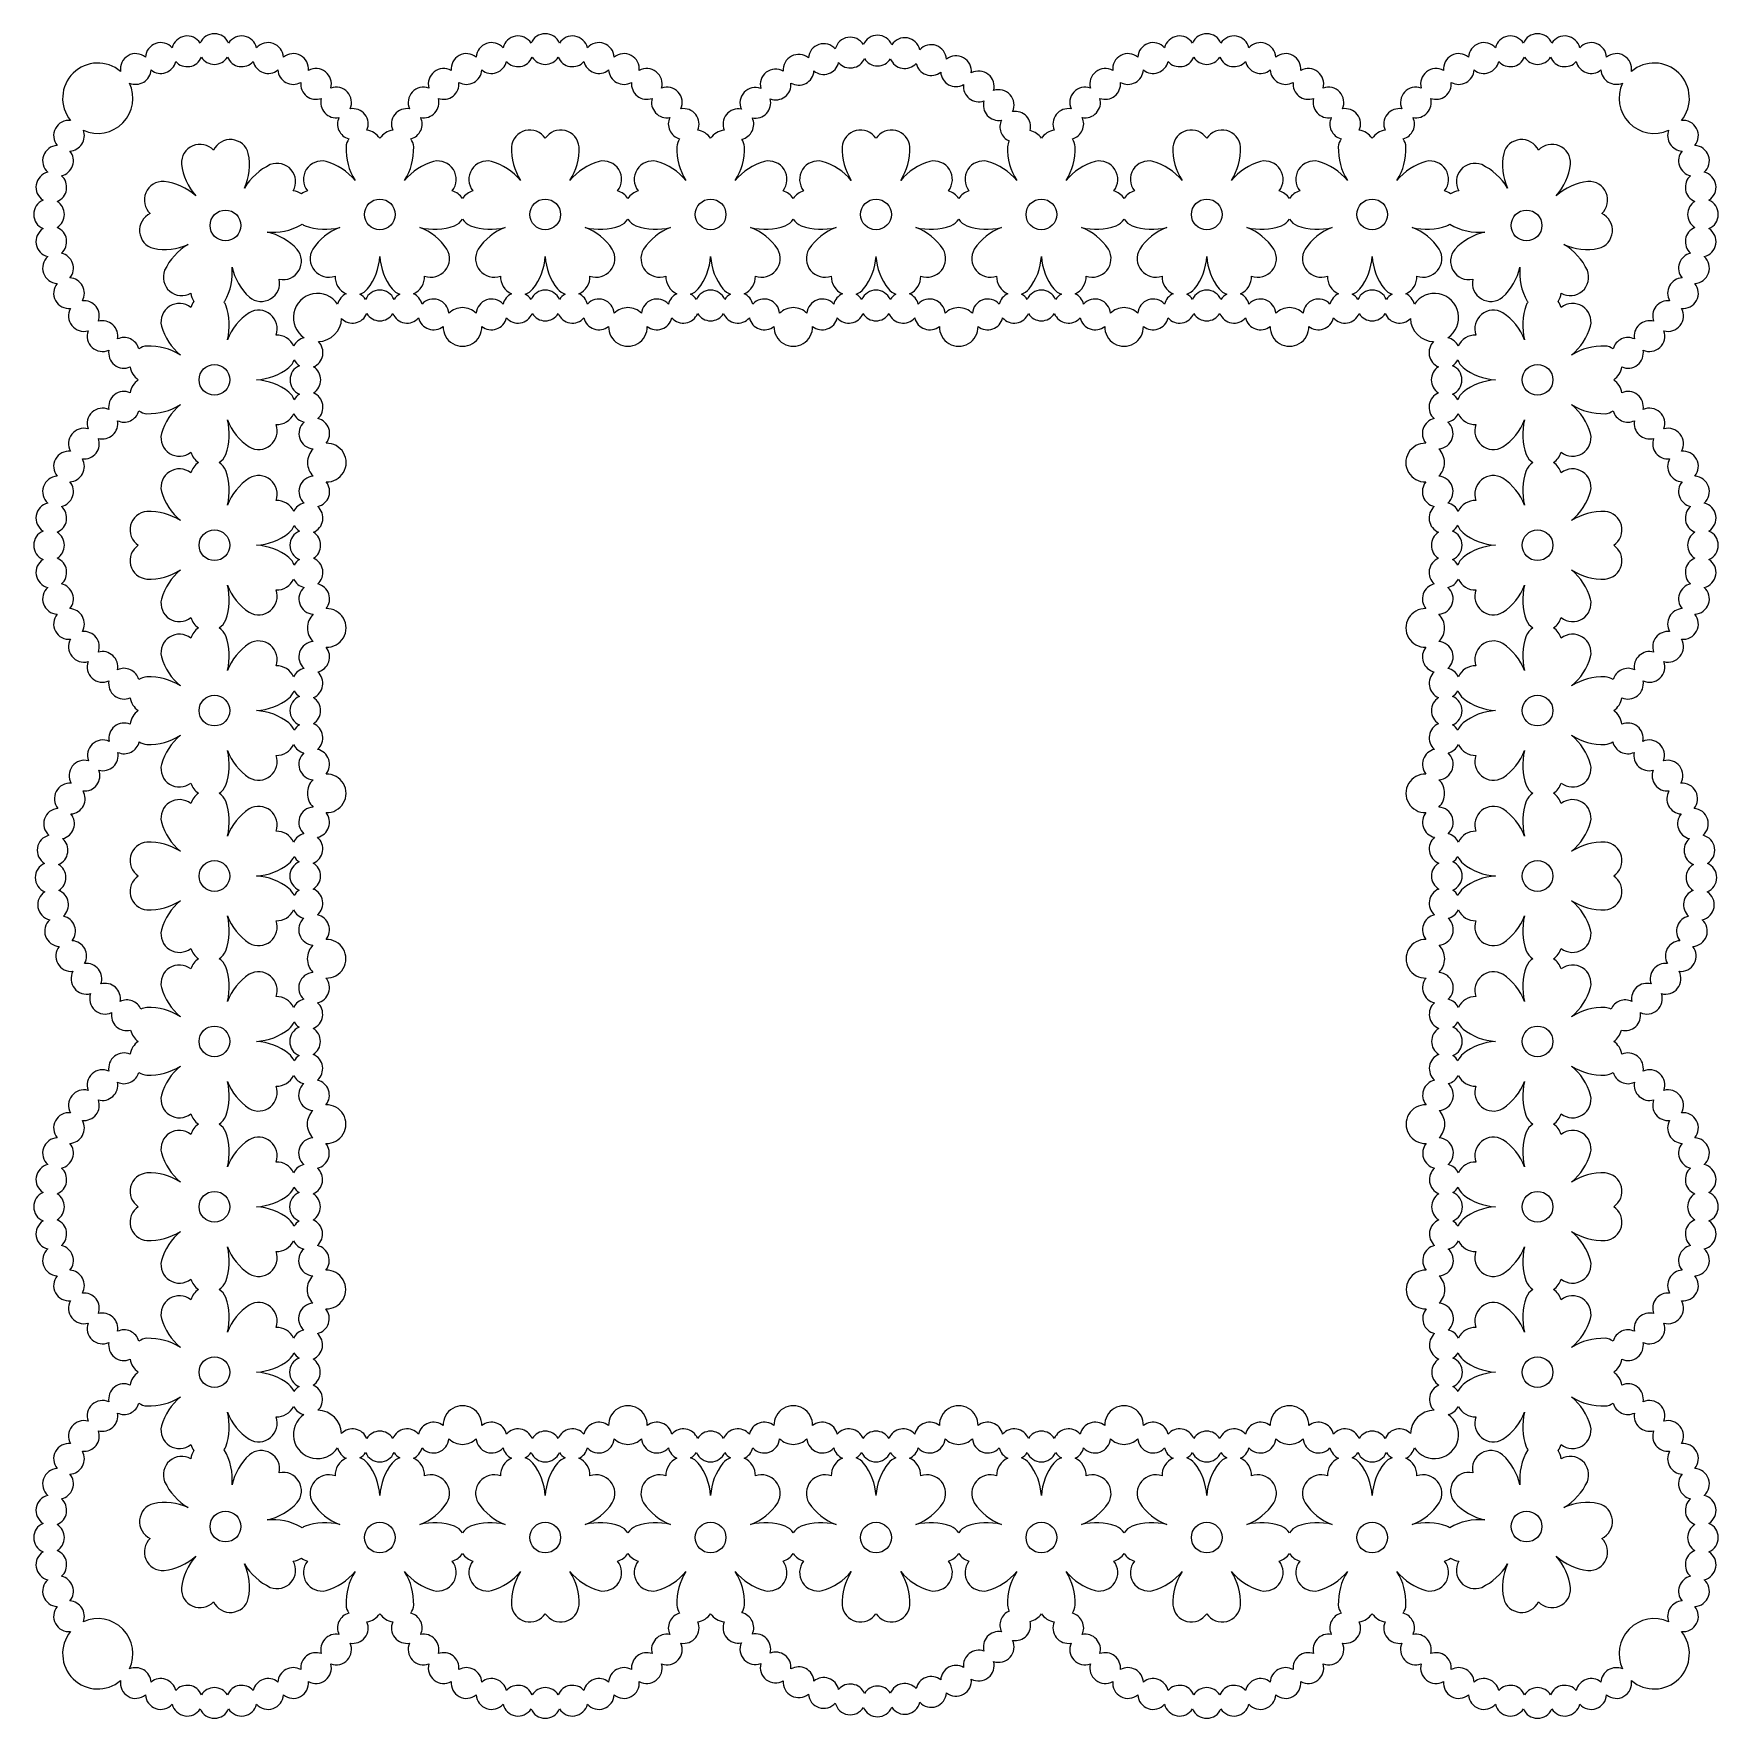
# Model space of a CAD drawing. Extents: x 5 to 220, y -378 to -163.
import ezdxf

# ---------------------------------------------------------------- set-up
doc = ezdxf.new("R2010")
doc.units = 0
doc.layers.get('0').update_dxf_attribs({"linetype": 'CONTINUOUS'})

msp = doc.modelspace()

# ---------------------------------------------------------------- linework, layer by layer
for centre in [(49.5197, -185.634815), (70.64556, -185.634815), (91.771421, -185.634815), (112.897282, -185.634815), (134.023143, -185.634815), (155.149003, -185.634815), (176.274864, -185.634815), (29.803539, -187.044515), (195.991025, -187.044515), (28.393839, -206.760676), (197.400725, -206.760676), (28.393839, -227.886537), (197.400725, -227.886537), (28.393839, -249.012397), (197.400725, -249.012397), (28.393839, -270.138258), (197.400725, -270.138258), (28.393839, -291.264119), (197.400725, -291.264119), (28.393839, -312.38998), (197.400725, -312.38998), (28.393839, -333.51584), (197.400725, -333.51584), (29.803539, -353.232001), (49.5197, -354.641701), (70.64556, -354.641701), (91.771421, -354.641701), (112.897282, -354.641701), (134.023143, -354.641701), (155.149003, -354.641701), (176.274864, -354.641701), (195.991025, -353.232001)]:
    msp.add_circle(centre, 1.962519)
for centre, radius, start, end in [((24.916636, -164.797084), 1.962519, 31.99659, 166.950779), ((28.393839, -164.508954), 1.962519, 22.522906, 157.477094), ((31.871041, -164.797084), 1.962519, 13.049221, 148.00341), ((67.168358, -164.797084), 1.962519, 31.99659, 166.950779), ((70.64556, -164.508954), 1.962519, 22.522906, 157.477094), ((74.122763, -164.797084), 1.962519, 13.049221, 148.00341), ((109.610291, -164.959687), 1.962519, 31.471536, 166.425724), ((113.089988, -164.703434), 1.962519, 21.997852, 156.95204), ((116.564404, -165.023416), 1.962519, 12.524167, 147.478356), ((151.671801, -164.797084), 1.962519, 31.99659, 166.950779), ((155.149003, -164.508954), 1.962519, 22.522906, 157.477094), ((158.626206, -164.797084), 1.962519, 13.049221, 148.00341), ((193.923522, -164.797084), 1.962519, 31.99659, 166.950779), ((197.400725, -164.508954), 1.962519, 22.522906, 157.477094), ((200.877927, -164.797084), 1.962519, 13.049221, 148.00341), ((18.33904, -167.055175), 1.962519, 50.943958, 189.08366), ((21.534283, -165.653612), 1.962519, 41.470274, 176.424463), ((24.916636, -164.797084), 1.962519, 221.470274, 337.477094), ((28.393839, -164.508954), 1.962519, 211.99659, 328.00341), ((31.871041, -164.797084), 1.962519, 202.522906, 318.529726), ((35.253395, -165.653612), 1.962519, 3.575537, 138.529726), ((38.448637, -167.055175), 1.962519, 354.101853, 129.056042), ((60.590762, -167.055175), 1.962519, 50.943958, 185.898147), ((63.786005, -165.653612), 1.962519, 41.470274, 176.424463), ((67.168358, -164.797084), 1.962519, 221.470274, 337.477094), ((70.64556, -164.508954), 1.962519, 211.99659, 328.00341), ((74.122763, -164.797084), 1.962519, 202.522906, 318.529726), ((77.505116, -165.653612), 1.962519, 3.575537, 138.529726), ((80.700359, -167.055175), 1.962519, 354.101853, 129.056042), ((103.012279, -167.157408), 1.962519, 50.418904, 185.373093), ((106.220231, -165.785184), 1.962519, 40.94522, 175.899409), ((119.938766, -165.910903), 1.962519, 3.050483, 138.004672), ((123.121031, -167.341688), 1.962519, 353.576799, 128.530988), ((145.094205, -167.055175), 1.962519, 50.943958, 185.898147), ((148.289447, -165.653612), 1.962519, 41.470274, 176.424463), ((151.671801, -164.797084), 1.962519, 221.470274, 337.477094), ((155.149003, -164.508954), 1.962519, 211.99659, 328.00341), ((158.626206, -164.797084), 1.962519, 202.522906, 318.529726), ((162.008559, -165.653612), 1.962519, 3.575537, 138.529726), ((165.203802, -167.055175), 1.962519, 354.101853, 129.056042), ((187.345926, -167.055175), 1.962519, 50.943958, 185.898147), ((190.541169, -165.653612), 1.962519, 41.470274, 176.424463), ((193.923522, -164.797084), 1.962519, 221.470274, 337.477094), ((197.400725, -164.508954), 1.962519, 211.99659, 328.00341), ((200.877927, -164.797084), 1.962519, 202.522906, 318.529726), ((204.260281, -165.653612), 1.962519, 3.575537, 138.529726), ((207.455523, -167.055175), 1.962519, 350.91634, 129.056042), ((13.493072, -170.786581), 4.490431, 49.638115, 219.253079), ((18.33904, -167.055175), 1.962519, 246.109034, 356.424463), ((21.534283, -165.653612), 1.962519, 230.943958, 346.950779), ((35.253395, -165.653612), 1.962519, 193.049221, 309.056042), ((38.448637, -167.055175), 1.962519, 183.575537, 299.582357), ((41.369611, -168.963543), 1.962519, 344.628169, 119.582357), ((57.669788, -168.963543), 1.962519, 60.417643, 195.371831), ((60.590762, -167.055175), 1.962519, 240.417643, 356.424463), ((63.786005, -165.653612), 1.962519, 230.943958, 346.950779), ((77.505116, -165.653612), 1.962519, 193.049221, 309.056042), ((80.700359, -167.055175), 1.962519, 183.575537, 299.582357), ((83.621333, -168.963543), 1.962519, 344.628169, 119.582357), ((100.073939, -169.038928), 1.962519, 59.892589, 194.846777), ((103.012279, -167.157408), 1.962519, 239.892589, 355.899409), ((106.220231, -165.785184), 1.962519, 230.418904, 346.425724), ((109.610291, -164.959687), 1.962519, 220.94522, 336.95204), ((113.089988, -164.703434), 1.962519, 211.471536, 327.478356), ((116.564404, -165.023416), 1.962519, 201.997852, 318.004672), ((119.938766, -165.910903), 1.962519, 192.524167, 308.530988), ((123.121031, -167.341688), 1.962519, 183.050483, 299.057303), ((126.024394, -169.276743), 1.962519, 344.103115, 119.057303), ((142.173231, -168.963543), 1.962519, 60.417643, 195.371831), ((145.094205, -167.055175), 1.962519, 240.417643, 356.424463), ((148.289447, -165.653612), 1.962519, 230.943958, 346.950779), ((162.008559, -165.653612), 1.962519, 193.049221, 309.056042), ((165.203802, -167.055175), 1.962519, 183.575537, 299.582357), ((168.124775, -168.963543), 1.962519, 344.628169, 119.582357), ((184.424953, -168.963543), 1.962519, 60.417643, 195.371831), ((187.345926, -167.055175), 1.962519, 240.417643, 356.424463), ((190.541169, -165.653612), 1.962519, 230.943958, 346.950779), ((204.260281, -165.653612), 1.962519, 193.049221, 309.056042), ((207.455523, -167.055175), 1.962519, 183.575537, 293.890966), ((212.301492, -170.786581), 4.490431, 320.746921, 130.361885), ((13.493072, -170.786581), 4.490431, 245.735779, 25.554578), ((41.369611, -168.963543), 1.962519, 174.101853, 290.108673), ((43.93664, -171.326659), 1.962519, 335.154485, 110.108673), ((55.102759, -171.326659), 1.962519, 69.891327, 204.845515), ((57.669788, -168.963543), 1.962519, 249.891327, 5.898147), ((83.621333, -168.963543), 1.962519, 174.101853, 290.108673), ((86.188361, -171.326659), 1.962519, 335.154485, 110.108673), ((97.485363, -171.378422), 1.962519, 69.366273, 204.320461), ((100.073939, -169.038928), 1.962519, 249.366273, 5.373093), ((126.024394, -169.276743), 1.962519, 173.576799, 289.583619), ((128.56966, -171.663284), 1.962519, 334.629431, 109.583619), ((139.606202, -171.326659), 1.962519, 69.891327, 204.845515), ((142.173231, -168.963543), 1.962519, 249.891327, 5.898147), ((168.124775, -168.963543), 1.962519, 174.101853, 290.108673), ((170.691804, -171.326659), 1.962519, 335.154485, 110.108673), ((181.857924, -171.326659), 1.962519, 69.891327, 204.845515), ((184.424953, -168.963543), 1.962519, 249.891327, 5.898147), ((212.301492, -170.786581), 4.490431, 154.445422, 294.264221), ((43.93664, -171.326659), 1.962519, 164.628169, 280.634989), ((46.079701, -174.080065), 1.962519, 335.877152, 100.634989), ((52.959698, -174.080065), 1.962519, 79.365011, 204.122848), ((55.102759, -171.326659), 1.962519, 259.365011, 15.371831), ((86.188361, -171.326659), 1.962519, 164.628169, 280.634989), ((88.331423, -174.080065), 1.962519, 335.877152, 100.634989), ((97.485363, -171.378422), 1.962519, 258.839957, 14.846777), ((128.56966, -171.663284), 1.962519, 164.103115, 280.109935), ((137.463141, -174.080065), 1.962519, 79.365011, 204.122848), ((139.606202, -171.326659), 1.962519, 259.365011, 15.371831), ((170.691804, -171.326659), 1.962519, 164.628169, 280.634989), ((172.834866, -174.080065), 1.962519, 335.877152, 100.634989), ((179.714862, -174.080065), 1.962519, 79.365011, 204.122848), ((181.857924, -171.326659), 1.962519, 259.365011, 15.371831), ((9.814199, -175.580017), 1.962519, 84.101853, 219.056042), ((46.079701, -174.080065), 1.962519, 155.154485, 254.312398), ((52.959698, -174.080065), 1.962519, 285.687602, 24.845515), ((88.331423, -174.080065), 1.962519, 155.154485, 254.312398), ((95.31716, -174.112073), 1.962519, 78.839957, 202.779839), ((95.31716, -174.112073), 1.962519, 283.442104, 24.320461), ((130.6874, -174.436212), 1.962519, 154.629431, 246.590658), ((130.6874, -174.436212), 1.962519, 345.68697, 100.109935), ((137.463141, -174.080065), 1.962519, 285.687602, 24.845515), ((172.834866, -174.080065), 1.962519, 155.154485, 254.312398), ((179.714862, -174.080065), 1.962519, 285.687602, 24.845515), ((215.980365, -175.580017), 1.962519, 320.943958, 95.898147), ((9.814199, -175.580017), 1.962519, 273.575537, 20.887005), ((30.430429, -178.432098), 2.365777, 14.401093, 155.222925), ((47.553249, -177.226499), 2.365777, 147.904342, 174.598907), ((47.553249, -177.226499), 2.365777, 33.777075, 82.285208), ((51.48615, -177.226499), 2.365777, 97.714792, 146.222925), ((51.48615, -177.226499), 2.365777, 5.401093, 32.095658), ((68.67911, -177.226499), 2.365777, 33.777075, 174.598907), ((72.612011, -177.226499), 2.365777, 5.401093, 146.222925), ((89.80497, -177.226499), 2.365777, 147.904342, 174.598907), ((89.80497, -177.226499), 2.365777, 33.777075, 82.285208), ((93.737872, -177.226499), 2.365777, 95.582799, 146.222925), ((93.737872, -177.226499), 2.365777, 5.401093, 30.639144), ((110.930831, -177.226499), 2.365777, 33.777075, 174.598907), ((114.863732, -177.226499), 2.365777, 5.401093, 146.222925), ((132.056692, -177.226499), 2.365777, 155.280738, 174.598907), ((132.056692, -177.226499), 2.365777, 33.777075, 76.996891), ((135.989593, -177.226499), 2.365777, 97.714792, 146.222925), ((135.989593, -177.226499), 2.365777, 5.401093, 32.095658), ((153.182553, -177.226499), 2.365777, 33.777075, 174.598907), ((157.115454, -177.226499), 2.365777, 5.401093, 146.222925), ((174.308413, -177.226499), 2.365777, 147.904342, 174.598907), ((174.308413, -177.226499), 2.365777, 33.777075, 82.285208), ((178.241315, -177.226499), 2.365777, 97.714792, 146.222925), ((178.241315, -177.226499), 2.365777, 5.401093, 32.095658), ((195.364135, -178.432098), 2.365777, 24.777075, 165.598907), ((215.980365, -175.580017), 1.962519, 159.112995, 266.424463), ((8.412635, -178.775259), 1.962519, 93.575537, 228.529726), ((8.412635, -178.775259), 1.962519, 283.049221, 39.056042), ((26.545948, -179.04734), 2.365777, 42.777075, 183.598907), ((25.356838, -179.276741), 7.503151, 336.576833, 11.010604), ((52.696506, -177.267058), 7.503151, 177.989396, 212.423167), ((46.342893, -177.267058), 7.503151, 327.576833, 2.010604), ((73.822367, -177.267058), 7.503151, 177.989396, 212.423167), ((67.468754, -177.267058), 7.503151, 327.576833, 2.010604), ((94.948228, -177.267058), 7.503151, 177.989396, 212.423167), ((88.594614, -177.267058), 7.503151, 327.576833, 2.010604), ((116.074089, -177.267058), 7.503151, 177.989396, 212.423167), ((109.720475, -177.267058), 7.503151, 327.576833, 2.010604), ((137.199949, -177.267058), 7.503151, 177.989396, 212.423167), ((130.846336, -177.267058), 7.503151, 327.576833, 2.010604), ((158.32581, -177.267058), 7.503151, 177.989396, 212.423167), ((151.972197, -177.267058), 7.503151, 327.576833, 2.010604), ((179.451671, -177.267058), 7.503151, 177.989396, 212.423167), ((173.098057, -177.267058), 7.503151, 327.576833, 2.010604), ((200.437725, -179.276741), 7.503151, 168.989396, 203.423167), ((199.248616, -179.04734), 2.365777, 356.401093, 137.222925), ((217.381928, -178.775259), 1.962519, 140.943958, 256.950779), ((217.381928, -178.775259), 1.962519, 311.470274, 86.424463), ((7.556107, -182.157613), 1.962519, 103.049221, 238.00341), ((7.556107, -182.157613), 1.962519, 292.522906, 48.529726), ((31.632228, -178.282817), 7.503151, 186.989396, 221.423167), ((38.701505, -186.076189), 7.503151, 114.989396, 149.423167), ((36.402654, -181.475099), 2.365777, 330.777075, 111.598907), ((42.130582, -181.166297), 2.365777, 77.401093, 218.222925), ((40.579803, -186.070359), 7.503151, 39.576833, 74.010604), ((58.459596, -186.070359), 7.503151, 105.989396, 140.423167), ((56.908817, -181.166297), 2.365777, 321.777075, 102.598907), ((63.256443, -181.166297), 2.365777, 77.401093, 218.222925), ((61.705663, -186.070359), 7.503151, 39.576833, 74.010604), ((79.585457, -186.070359), 7.503151, 105.989396, 140.423167), ((78.034678, -181.166297), 2.365777, 321.777075, 102.598907), ((84.382304, -181.166297), 2.365777, 77.401093, 218.222925), ((82.831524, -186.070359), 7.503151, 39.576833, 74.010604), ((100.711318, -186.070359), 7.503151, 105.989396, 140.423167), ((99.160538, -181.166297), 2.365777, 321.777075, 102.598907), ((105.508164, -181.166297), 2.365777, 77.401093, 218.222925), ((103.957385, -186.070359), 7.503151, 39.576833, 74.010604), ((121.837179, -186.070359), 7.503151, 105.989396, 140.423167), ((120.286399, -181.166297), 2.365777, 321.777075, 102.598907), ((126.634025, -181.166297), 2.365777, 77.401093, 218.222925), ((125.083246, -186.070359), 7.503151, 39.576833, 74.010604), ((142.963039, -186.070359), 7.503151, 105.989396, 140.423167), ((141.41226, -181.166297), 2.365777, 321.777075, 102.598907), ((147.759886, -181.166297), 2.365777, 77.401093, 218.222925), ((146.209106, -186.070359), 7.503151, 39.576833, 74.010604), ((164.0889, -186.070359), 7.503151, 105.989396, 140.423167), ((162.538121, -181.166297), 2.365777, 321.777075, 102.598907), ((168.885747, -181.166297), 2.365777, 77.401093, 218.222925), ((167.334967, -186.070359), 7.503151, 39.576833, 74.010604), ((185.214761, -186.070359), 7.503151, 105.989396, 140.423167), ((183.663981, -181.166297), 2.365777, 321.777075, 102.598907), ((189.39191, -181.475099), 2.365777, 68.401093, 209.222925), ((187.093059, -186.076189), 7.503151, 30.576833, 65.010604), ((194.162335, -178.282817), 7.503151, 318.576833, 353.010604), ((218.238456, -182.157613), 1.962519, 131.470274, 247.477094), ((218.238456, -182.157613), 1.962519, 301.99659, 76.950779), ((21.806363, -183.786924), 2.365777, 86.401093, 227.222925), ((21.041841, -188.873205), 7.503151, 48.576833, 83.010604), ((38.188154, -184.97934), 2.365777, 56.316114, 83.222925), ((40.915249, -184.906708), 2.365777, 105.777075, 126.735116), ((58.12415, -184.906708), 2.365777, 34.122754, 74.222925), ((62.041109, -184.906708), 2.365777, 105.777075, 145.877246), ((79.250011, -184.906708), 2.365777, 34.122754, 74.222925), ((83.16697, -184.906708), 2.365777, 105.777075, 145.877246), ((100.375872, -184.906708), 2.365777, 34.122754, 74.222925), ((104.292831, -184.906708), 2.365777, 105.777075, 145.877246), ((121.501733, -184.906708), 2.365777, 34.122754, 74.222925), ((125.418692, -184.906708), 2.365777, 105.777075, 145.877246), ((142.627593, -184.906708), 2.365777, 34.122754, 74.222925), ((146.544552, -184.906708), 2.365777, 105.777075, 145.877246), ((163.753454, -184.906708), 2.365777, 34.122754, 74.222925), ((167.670413, -184.906708), 2.365777, 105.777075, 145.877246), ((184.879315, -184.906708), 2.365777, 53.264884, 74.222925), ((187.60641, -184.97934), 2.365777, 96.777075, 123.683886), ((204.752723, -188.873205), 7.503151, 96.989396, 131.423167), ((203.9882, -183.786924), 2.365777, 312.777075, 93.598907), ((7.267978, -185.634815), 1.962519, 112.522906, 247.477094), ((7.267978, -185.634815), 1.962519, 301.99659, 58.00341), ((218.526585, -185.634815), 1.962519, 121.99659, 238.00341), ((218.526585, -185.634815), 1.962519, 292.522906, 67.477094), ((21.191122, -187.671405), 2.365777, 114.777075, 255.598907), ((35.817025, -180.415078), 7.503151, 264.576833, 299.010604), ((38.188154, -184.97934), 2.365777, 302.401093, 306.735116), ((40.915249, -184.906708), 2.365777, 236.316114, 246.598907), ((42.543177, -180.027713), 7.503151, 249.989396, 284.423167), ((56.496222, -180.027713), 7.503151, 255.576833, 290.010604), ((58.12415, -184.906708), 2.365777, 293.401093, 325.877246), ((62.041109, -184.906708), 2.365777, 214.122754, 246.598907), ((63.669038, -180.027713), 7.503151, 249.989396, 284.423167), ((77.622083, -180.027713), 7.503151, 255.576833, 290.010604), ((79.250011, -184.906708), 2.365777, 293.401093, 325.877246), ((83.16697, -184.906708), 2.365777, 214.122754, 246.598907), ((84.794899, -180.027713), 7.503151, 249.989396, 284.423167), ((98.747943, -180.027713), 7.503151, 255.576833, 290.010604), ((100.375872, -184.906708), 2.365777, 293.401093, 325.877246), ((104.292831, -184.906708), 2.365777, 214.122754, 246.598907), ((105.920759, -180.027713), 7.503151, 249.989396, 284.423167), ((119.873804, -180.027713), 7.503151, 255.576833, 290.010604), ((121.501733, -184.906708), 2.365777, 293.401093, 325.877246), ((125.418692, -184.906708), 2.365777, 214.122754, 246.598907), ((127.04662, -180.027713), 7.503151, 249.989396, 284.423167), ((140.999665, -180.027713), 7.503151, 255.576833, 290.010604), ((142.627593, -184.906708), 2.365777, 293.401093, 325.877246), ((146.544552, -184.906708), 2.365777, 214.122754, 246.598907), ((148.172481, -180.027713), 7.503151, 249.989396, 284.423167), ((162.125526, -180.027713), 7.503151, 255.576833, 290.010604), ((163.753454, -184.906708), 2.365777, 293.401093, 325.877246), ((167.670413, -184.906708), 2.365777, 214.122754, 246.598907), ((169.298342, -180.027713), 7.503151, 249.989396, 284.423167), ((183.251386, -180.027713), 7.503151, 255.576833, 290.010604), ((184.879315, -184.906708), 2.365777, 293.401093, 303.273651), ((189.977539, -180.415078), 7.503151, 239.569714, 275.423167), ((204.603442, -187.671405), 2.365777, 284.401093, 65.222925), ((7.556107, -189.112018), 1.962519, 121.99659, 256.950779), ((7.556107, -189.112018), 1.962519, 311.470274, 67.477094), ((33.474095, -195.207754), 7.503151, 42.989396, 77.423167), ((47.171346, -194.271753), 7.503151, 111.576833, 146.010604), ((51.868053, -194.271753), 7.503151, 33.989396, 68.423167), ((68.297207, -194.271753), 7.503151, 111.576833, 146.010604), ((72.993914, -194.271753), 7.503151, 33.989396, 68.423167), ((89.423068, -194.271753), 7.503151, 111.576833, 146.010604), ((94.119774, -194.271753), 7.503151, 33.989396, 68.423167), ((110.548928, -194.271753), 7.503151, 111.576833, 146.010604), ((115.245635, -194.271753), 7.503151, 33.989396, 68.423167), ((131.674789, -194.271753), 7.503151, 111.576833, 146.010604), ((136.371496, -194.271753), 7.503151, 33.989396, 68.423167), ((152.80065, -194.271753), 7.503151, 111.576833, 146.010604), ((157.497357, -194.271753), 7.503151, 33.989396, 68.423167), ((173.926511, -194.271753), 7.503151, 111.576833, 146.010604), ((178.623217, -194.271753), 7.503151, 33.989396, 68.423167), ((192.320469, -195.207754), 7.503151, 102.576833, 137.010604), ((218.238456, -189.112018), 1.962519, 112.522906, 228.529726), ((218.238456, -189.112018), 1.962519, 283.049221, 58.00341), ((8.412635, -192.494371), 1.962519, 131.470274, 266.424463), ((8.412635, -192.494371), 1.962519, 320.943958, 76.950779), ((22.035765, -182.597815), 7.503151, 258.989396, 293.423167), ((28.835212, -195.942481), 7.503151, 120.576833, 155.010604), ((37.139607, -191.599602), 2.365777, 258.777075, 39.598907), ((42.986523, -191.281435), 2.365777, 149.401093, 290.222925), ((42.031165, -190.537192), 7.503151, 321.989396, 356.423167), ((57.008234, -190.537192), 7.503151, 183.576833, 218.010604), ((56.052876, -191.281435), 2.365777, 249.777075, 30.598907), ((64.112384, -191.281435), 2.365777, 149.401093, 290.222925), ((63.157026, -190.537192), 7.503151, 321.989396, 356.423167), ((78.134095, -190.537192), 7.503151, 183.576833, 218.010604), ((77.178737, -191.281435), 2.365777, 249.777075, 30.598907), ((85.238245, -191.281435), 2.365777, 149.401093, 290.222925), ((84.282886, -190.537192), 7.503151, 321.989396, 356.423167), ((99.259956, -190.537192), 7.503151, 183.576833, 218.010604), ((98.304597, -191.281435), 2.365777, 249.777075, 30.598907), ((106.364105, -191.281435), 2.365777, 149.401093, 290.222925), ((105.408747, -190.537192), 7.503151, 321.989396, 356.423167), ((120.385816, -190.537192), 7.503151, 183.576833, 218.010604), ((119.430458, -191.281435), 2.365777, 249.777075, 30.598907), ((127.489966, -191.281435), 2.365777, 149.401093, 290.222925), ((126.534608, -190.537192), 7.503151, 321.989396, 356.423167), ((141.511677, -190.537192), 7.503151, 183.576833, 218.010604), ((140.556319, -191.281435), 2.365777, 249.777075, 30.598907), ((148.615827, -191.281435), 2.365777, 149.401093, 290.222925), ((147.660469, -190.537192), 7.503151, 321.989396, 356.423167), ((162.637538, -190.537192), 7.503151, 183.576833, 218.010604), ((161.68218, -191.281435), 2.365777, 249.777075, 30.598907), ((169.741688, -191.281435), 2.365777, 149.401093, 290.222925), ((168.786329, -190.537192), 7.503151, 321.989396, 356.423167), ((183.763399, -190.537192), 7.503151, 183.576833, 218.010604), ((182.80804, -191.281435), 2.365777, 249.777075, 30.598907), ((188.654957, -191.599602), 2.365777, 140.401093, 281.222925), ((203.758798, -182.597815), 7.503151, 246.576833, 281.010604), ((196.959351, -195.942481), 7.503151, 24.989396, 59.423167), ((217.381928, -192.494371), 1.962519, 103.049221, 219.056042), ((217.381928, -192.494371), 1.962519, 273.575537, 48.529726), ((24.234123, -193.64363), 2.365777, 158.401093, 299.222925), ((23.174101, -193.058001), 7.503151, 330.989396, 5.423167), ((37.966778, -190.715071), 7.503151, 192.576833, 227.010604), ((46.168307, -193.593137), 2.365777, 177.777075, 246.511494), ((52.871092, -193.593137), 2.365777, 293.488506, 2.222925), ((67.294168, -193.593137), 2.365777, 177.777075, 246.511494), ((73.996953, -193.593137), 2.365777, 293.488506, 2.222925), ((88.420029, -193.593137), 2.365777, 177.777075, 246.511494), ((95.122813, -193.593137), 2.365777, 293.488506, 2.222925), ((109.545889, -193.593137), 2.365777, 177.777075, 246.511494), ((116.248674, -193.593137), 2.365777, 293.488506, 2.222925), ((130.67175, -193.593137), 2.365777, 177.777075, 246.511494), ((137.374535, -193.593137), 2.365777, 293.488506, 2.222925), ((151.797611, -193.593137), 2.365777, 177.777075, 246.511494), ((158.500396, -193.593137), 2.365777, 293.488506, 2.222925), ((172.923472, -193.593137), 2.365777, 177.777075, 246.511494), ((179.626256, -193.593137), 2.365777, 293.488506, 2.222925), ((187.827786, -190.715071), 7.503151, 312.989396, 347.423167), ((202.620462, -193.058001), 7.503151, 174.576833, 209.010604), ((201.560441, -193.64363), 2.365777, 240.777075, 21.598907), ((9.814199, -195.689614), 1.962519, 140.943958, 275.898147), ((9.814199, -195.689614), 1.962519, 330.417643, 86.424463), ((27.738363, -195.42913), 2.365777, 186.777075, 213.683886), ((34.358626, -194.380583), 2.365777, 230.401093, 11.222925), ((41.557168, -198.80353), 3.083978, 33.439212, 236.534542), ((46.042497, -197.547211), 1.962519, 114.604735, 166.950779), ((46.168307, -193.593137), 2.365777, 289.843682, 318.598907), ((49.5197, -197.259082), 1.962519, 22.522906, 157.477094), ((52.871092, -193.593137), 2.365777, 221.401093, 250.156318), ((52.996902, -197.547211), 1.962519, 13.049221, 65.395265), ((67.168358, -197.547211), 1.962519, 114.604735, 166.950779), ((67.294168, -193.593137), 2.365777, 289.843682, 318.598907), ((70.64556, -197.259082), 1.962519, 22.522906, 157.477094), ((73.996953, -193.593137), 2.365777, 221.401093, 250.156318), ((74.122763, -197.547211), 1.962519, 13.049221, 65.395265), ((88.294219, -197.547211), 1.962519, 114.604735, 166.950779), ((88.420029, -193.593137), 2.365777, 289.843682, 318.598907), ((91.771421, -197.259082), 1.962519, 22.522906, 157.477094), ((95.122813, -193.593137), 2.365777, 221.401093, 250.156318), ((95.248623, -197.547211), 1.962519, 13.049221, 65.395265), ((109.420079, -197.547211), 1.962519, 114.604735, 166.950779), ((109.545889, -193.593137), 2.365777, 289.843682, 318.598907), ((112.897282, -197.259082), 1.962519, 22.522906, 157.477094), ((116.248674, -193.593137), 2.365777, 221.401093, 250.156318), ((116.374484, -197.547211), 1.962519, 13.049221, 65.395265), ((130.54594, -197.547211), 1.962519, 114.604735, 166.950779), ((130.67175, -193.593137), 2.365777, 289.843682, 318.598907), ((134.023143, -197.259082), 1.962519, 22.522906, 157.477094), ((137.374535, -193.593137), 2.365777, 221.401093, 250.156318), ((137.500345, -197.547211), 1.962519, 13.049221, 65.395265), ((151.671801, -197.547211), 1.962519, 114.604735, 166.950779), ((151.797611, -193.593137), 2.365777, 289.843682, 318.598907), ((155.149003, -197.259082), 1.962519, 22.522906, 157.477094), ((158.500396, -193.593137), 2.365777, 221.401093, 250.156318), ((158.626206, -197.547211), 1.962519, 13.049221, 65.395265), ((172.797662, -197.547211), 1.962519, 114.604735, 166.950779), ((172.923472, -193.593137), 2.365777, 289.843682, 318.598907), ((176.274864, -197.259082), 1.962519, 22.522906, 157.477094), ((179.626256, -193.593137), 2.365777, 221.401093, 250.156318), ((179.752066, -197.547211), 1.962519, 13.049221, 65.395265), ((184.237395, -198.80353), 3.083978, 303.465458, 146.560788), ((191.435938, -194.380583), 2.365777, 168.777075, 309.598907), ((198.0562, -195.42913), 2.365777, 326.316114, 353.222925), ((215.980365, -195.689614), 1.962519, 93.575537, 209.582357), ((215.980365, -195.689614), 1.962519, 264.101853, 39.056042), ((11.722566, -198.610587), 1.962519, 150.417643, 285.371831), ((11.722566, -198.610587), 1.962519, 339.891327, 95.898147), ((23.92532, -199.371558), 2.365777, 51.777075, 192.598907), ((27.665732, -198.156225), 2.365777, 143.264884, 164.222925), ((27.738363, -195.42913), 2.365777, 323.264884, 327.598907), ((27.665732, -198.156225), 2.365777, 23.401093, 33.683886), ((22.786737, -199.784154), 7.503151, 345.576833, 20.010604), ((34.040459, -200.227499), 2.365777, 339.777075, 120.598907), ((46.042497, -197.547211), 1.962519, 31.99659, 61.75044), ((52.996902, -197.547211), 1.962519, 118.24956, 148.00341), ((56.379255, -198.403739), 1.962519, 4.127301, 138.529726), ((60.08263, -200.006972), 2.468104, 44.975946, 135.024054), ((63.786005, -198.403739), 1.962519, 41.470274, 175.872699), ((67.168358, -197.547211), 1.962519, 31.99659, 61.75044), ((74.122763, -197.547211), 1.962519, 118.24956, 148.00341), ((77.505116, -198.403739), 1.962519, 4.127301, 138.529726), ((81.208491, -200.006972), 2.468104, 44.975946, 135.024054), ((84.911865, -198.403739), 1.962519, 41.470274, 175.872699), ((88.294219, -197.547211), 1.962519, 31.99659, 61.75044), ((95.248623, -197.547211), 1.962519, 118.24956, 148.00341), ((98.630977, -198.403739), 1.962519, 4.127301, 138.529726), ((102.334351, -200.006972), 2.468104, 44.975946, 135.024054), ((106.037726, -198.403739), 1.962519, 41.470274, 175.872699), ((109.420079, -197.547211), 1.962519, 31.99659, 61.75044), ((116.374484, -197.547211), 1.962519, 118.24956, 148.00341), ((119.756838, -198.403739), 1.962519, 4.127301, 138.529726), ((123.460212, -200.006972), 2.468104, 44.975946, 135.024054), ((127.163587, -198.403739), 1.962519, 41.470274, 175.872699), ((130.54594, -197.547211), 1.962519, 31.99659, 61.75044), ((137.500345, -197.547211), 1.962519, 118.24956, 148.00341), ((140.882698, -198.403739), 1.962519, 4.127301, 138.529726), ((144.586073, -200.006972), 2.468104, 44.975946, 135.024054), ((148.289447, -198.403739), 1.962519, 41.470274, 175.872699), ((151.671801, -197.547211), 1.962519, 31.99659, 61.75044), ((158.626206, -197.547211), 1.962519, 118.24956, 148.00341), ((162.008559, -198.403739), 1.962519, 4.127301, 138.529726), ((165.711934, -200.006972), 2.468104, 44.975946, 135.024054), ((169.415308, -198.403739), 1.962519, 41.470274, 175.872699), ((172.797662, -197.547211), 1.962519, 31.99659, 61.75044), ((179.752066, -197.547211), 1.962519, 118.24956, 148.00341), ((191.754105, -200.227499), 2.365777, 59.401093, 200.222925), ((203.007827, -199.784154), 7.503151, 159.989396, 194.423167), ((198.128832, -198.156225), 2.365777, 146.316114, 156.598907), ((198.0562, -195.42913), 2.365777, 212.401093, 216.735116), ((198.128832, -198.156225), 2.365777, 15.777075, 36.735116), ((201.869243, -199.371558), 2.365777, 347.401093, 128.222925), ((214.071997, -198.610587), 1.962519, 84.101853, 200.108673), ((214.071997, -198.610587), 1.962519, 254.628169, 29.582357), ((14.085683, -201.177616), 1.962519, 349.365011, 105.371831), ((28.829383, -197.820779), 7.503151, 195.989396, 230.423167), ((37.030776, -204.412323), 7.503151, 123.989396, 158.423167), ((41.557168, -198.80353), 3.083978, 272.118368, 357.855386), ((46.042497, -197.547211), 1.962519, 224.343819, 337.477094), ((49.5197, -197.259082), 1.962519, 211.99659, 328.00341), ((52.996902, -197.547211), 1.962519, 202.522906, 318.529726), ((56.379255, -198.403739), 1.962519, 193.049221, 309.056042), ((60.08263, -200.006972), 2.468104, 178.159289, 1.840711), ((63.786005, -198.403739), 1.962519, 230.943958, 346.950779), ((67.168358, -197.547211), 1.962519, 221.470274, 337.477094), ((70.64556, -197.259082), 1.962519, 211.99659, 328.00341), ((74.122763, -197.547211), 1.962519, 202.522906, 318.529726), ((77.505116, -198.403739), 1.962519, 193.049221, 309.056042), ((81.208491, -200.006972), 2.468104, 178.159289, 1.840711), ((84.911865, -198.403739), 1.962519, 230.943958, 346.950779), ((88.294219, -197.547211), 1.962519, 221.470274, 337.477094), ((91.771421, -197.259082), 1.962519, 211.99659, 328.00341), ((95.248623, -197.547211), 1.962519, 202.522906, 318.529726), ((98.630977, -198.403739), 1.962519, 193.049221, 309.056042), ((102.334351, -200.006972), 2.468104, 178.159289, 1.840711), ((106.037726, -198.403739), 1.962519, 230.943958, 346.950779), ((109.420079, -197.547211), 1.962519, 221.470274, 337.477094), ((112.897282, -197.259082), 1.962519, 211.99659, 328.00341), ((116.374484, -197.547211), 1.962519, 202.522906, 318.529726), ((119.756838, -198.403739), 1.962519, 193.049221, 309.056042), ((123.460212, -200.006972), 2.468104, 178.159289, 1.840711), ((127.163587, -198.403739), 1.962519, 230.943958, 346.950779), ((130.54594, -197.547211), 1.962519, 221.470274, 337.477094), ((134.023143, -197.259082), 1.962519, 211.99659, 328.00341), ((137.500345, -197.547211), 1.962519, 202.522906, 318.529726), ((140.882698, -198.403739), 1.962519, 193.049221, 309.056042), ((144.586073, -200.006972), 2.468104, 178.159289, 1.840711), ((148.289447, -198.403739), 1.962519, 230.943958, 346.950779), ((151.671801, -197.547211), 1.962519, 221.470274, 337.477094), ((155.149003, -197.259082), 1.962519, 211.99659, 328.00341), ((158.626206, -197.547211), 1.962519, 202.522906, 318.529726), ((162.008559, -198.403739), 1.962519, 193.049221, 309.056042), ((165.711934, -200.006972), 2.468104, 178.159289, 1.840711), ((169.415308, -198.403739), 1.962519, 230.943958, 346.950779), ((172.797662, -197.547211), 1.962519, 221.470274, 337.477094), ((176.274864, -197.259082), 1.962519, 211.99659, 328.00341), ((179.752066, -197.547211), 1.962519, 202.522906, 315.656181), ((184.237395, -198.80353), 3.083978, 182.144614, 267.881632), ((188.763787, -204.412323), 7.503151, 21.576833, 56.010604), ((196.965181, -197.820779), 7.503151, 309.576833, 344.010604), ((211.708881, -201.177616), 1.962519, 74.628169, 190.634989), ((14.085683, -201.177616), 1.962519, 159.891327, 294.845515), ((16.839088, -203.320678), 1.962519, 15.687602, 114.845515), ((36.35216, -203.409284), 2.365777, 23.642148, 92.222925), ((40.298795, -203.288283), 1.962519, 103.022975, 155.053643), ((40.298795, -203.288283), 1.962519, 292.496659, 45.629934), ((185.495769, -203.288283), 1.962519, 134.370066, 247.503341), ((185.495769, -203.288283), 1.962519, 24.946357, 76.977025), ((189.442403, -203.409284), 2.365777, 87.777075, 156.357852), ((208.955475, -203.320678), 1.962519, 65.154485, 164.312398), ((211.708881, -201.177616), 1.962519, 245.154485, 20.108673), ((16.839088, -203.320678), 1.962519, 169.365011, 294.122848), ((19.985522, -204.794225), 2.365777, 95.401093, 122.095658), ((20.026082, -209.937483), 7.503151, 57.576833, 92.010604), ((36.35216, -203.409284), 2.365777, 311.401093, 339.870037), ((40.298795, -203.288283), 1.962519, 208.458542, 237.977164), ((185.495769, -203.288283), 1.962519, 302.022836, 331.541458), ((189.442403, -203.409284), 2.365777, 200.129963, 228.598907), ((205.768482, -209.937483), 7.503151, 87.989396, 122.423167), ((205.809041, -204.794225), 2.365777, 57.904342, 84.598907), ((208.955475, -203.320678), 1.962519, 245.877152, 10.634989), ((19.985522, -204.794225), 2.365777, 187.714792, 236.222925), ((33.296216, -199.272141), 7.503151, 273.576833, 308.010604), ((40.009073, -206.765353), 1.962519, 112.496659, 247.450848), ((40.009073, -206.765353), 1.962519, 301.970344, 57.977164), ((185.785491, -206.765353), 1.962519, 122.022836, 238.029656), ((185.785491, -206.765353), 1.962519, 292.549152, 67.503341), ((192.498347, -199.272141), 7.503151, 231.989396, 266.423167), ((205.809041, -204.794225), 2.365777, 303.777075, 352.285208), ((16.839088, -210.200674), 1.962519, 65.877152, 190.634989), ((19.985522, -208.727127), 2.365777, 123.777075, 172.285208), ((33.296216, -214.249211), 7.503151, 51.989396, 86.423167), ((36.35216, -210.112068), 2.365777, 20.071798, 48.598907), ((40.295609, -210.242687), 1.962519, 121.970344, 151.296675), ((40.295609, -210.242687), 1.962519, 311.444028, 67.450848), ((185.498954, -210.242687), 1.962519, 112.549152, 228.555972), ((185.498954, -210.242687), 1.962519, 28.703325, 58.029656), ((189.442403, -210.112068), 2.365777, 131.401093, 159.928202), ((192.498347, -214.249211), 7.503151, 93.576833, 128.010604), ((205.809041, -208.727127), 2.365777, 7.714792, 56.222925), ((208.955475, -210.200674), 1.962519, 349.365011, 114.122848), ((14.085683, -212.343736), 1.962519, 65.154485, 200.108673), ((16.839088, -210.200674), 1.962519, 245.154485, 344.312398), ((19.985522, -208.727127), 2.365777, 237.904342, 264.598907), ((20.026082, -203.583869), 7.503151, 267.989396, 302.423167), ((28.829383, -215.700573), 7.503151, 129.576833, 164.010604), ((196.965181, -215.700573), 7.503151, 15.989396, 50.423167), ((205.768482, -203.583869), 7.503151, 237.576833, 272.010604), ((205.809041, -208.727127), 2.365777, 275.401093, 302.095658), ((208.955475, -210.200674), 1.962519, 195.687602, 294.845515), ((211.708881, -212.343736), 1.962519, 339.891327, 114.845515), ((11.722566, -214.910764), 1.962519, 74.628169, 209.582357), ((14.085683, -212.343736), 1.962519, 254.628169, 10.634989), ((22.786737, -213.737198), 7.503151, 339.989396, 14.423167), ((37.030776, -209.109029), 7.503151, 201.576833, 236.010604), ((34.040459, -213.293852), 2.365777, 239.401093, 20.222925), ((36.35216, -210.112068), 2.365777, 267.777075, 336.133977), ((40.295609, -210.242687), 1.962519, 204.909099, 256.924532), ((41.150588, -213.625432), 1.962519, 131.444028, 265.846452), ((41.150588, -213.625432), 1.962519, 320.917712, 76.924532), ((184.643976, -213.625432), 1.962519, 103.075468, 219.082288), ((184.643976, -213.625432), 1.962519, 274.153548, 48.555972), ((185.498954, -210.242687), 1.962519, 283.075468, 335.090901), ((189.442403, -210.112068), 2.365777, 203.866023, 272.222925), ((191.754105, -213.293852), 2.365777, 159.777075, 300.598907), ((188.763787, -209.109029), 7.503151, 303.989396, 338.423167), ((203.007827, -213.737198), 7.503151, 165.576833, 200.010604), ((211.708881, -212.343736), 1.962519, 169.365011, 285.371831), ((214.071997, -214.910764), 1.962519, 330.417643, 105.371831), ((11.722566, -214.910764), 1.962519, 264.101853, 20.108673), ((23.92532, -214.149793), 2.365777, 167.401093, 308.222925), ((42.752124, -217.329541), 2.468104, 268.133043, 91.814465), ((183.04244, -217.329541), 2.468104, 88.185535, 271.866957), ((201.869243, -214.149793), 2.365777, 231.777075, 12.598907), ((214.071997, -214.910764), 1.962519, 159.891327, 275.898147), ((9.814199, -217.831738), 1.962519, 84.101853, 219.056042), ((9.814199, -217.831738), 1.962519, 273.575537, 29.582357), ((27.665732, -215.365127), 2.365777, 195.777075, 235.877246), ((27.665732, -219.282086), 2.365777, 124.122754, 164.222925), ((27.665732, -215.365127), 2.365777, 304.122754, 336.598907), ((27.665732, -219.282086), 2.365777, 23.401093, 55.877246), ((42.752124, -217.329541), 2.468104, 134.9497, 224.997808), ((183.04244, -217.329541), 2.468104, 315.002192, 45.0503), ((198.128832, -215.365127), 2.365777, 203.401093, 235.877246), ((198.128832, -219.282086), 2.365777, 124.122754, 156.598907), ((198.128832, -215.365127), 2.365777, 304.122754, 344.222925), ((198.128832, -219.282086), 2.365777, 15.777075, 55.877246), ((215.980365, -217.831738), 1.962519, 150.417643, 266.424463), ((215.980365, -217.831738), 1.962519, 320.943958, 95.898147), ((8.412635, -221.026981), 1.962519, 93.575537, 228.529726), ((23.92532, -220.497419), 2.365777, 51.777075, 192.598907), ((22.786737, -220.910014), 7.503151, 345.576833, 20.010604), ((37.030776, -225.538183), 7.503151, 123.989396, 158.423167), ((34.040459, -221.35336), 2.365777, 339.777075, 120.598907), ((41.147195, -221.032181), 1.962519, 94.101055, 228.50348), ((184.647368, -221.032181), 1.962519, 311.49652, 85.898945), ((191.754105, -221.35336), 2.365777, 59.401093, 200.222925), ((188.763787, -225.538183), 7.503151, 21.576833, 56.010604), ((203.007827, -220.910014), 7.503151, 159.989396, 194.423167), ((201.869243, -220.497419), 2.365777, 347.401093, 128.222925), ((217.381928, -221.026981), 1.962519, 311.470274, 86.424463), ((8.412635, -221.026981), 1.962519, 283.049221, 39.056042), ((28.829383, -218.94664), 7.503151, 195.989396, 230.423167), ((41.147195, -221.032181), 1.962519, 283.022975, 39.029795), ((184.647368, -221.032181), 1.962519, 140.970205, 256.977025), ((196.965181, -218.94664), 7.503151, 309.576833, 344.010604), ((217.381928, -221.026981), 1.962519, 140.943958, 256.950779), ((7.556107, -224.409334), 1.962519, 103.049221, 238.00341), ((7.556107, -224.409334), 1.962519, 292.522906, 48.529726), ((19.985522, -225.920086), 2.365777, 95.401093, 236.222925), ((20.026082, -231.063343), 7.503151, 57.576833, 92.010604), ((36.35216, -224.535144), 2.365777, 23.923784, 92.222925), ((40.289118, -224.414141), 1.962519, 103.022975, 154.710592), ((40.289118, -224.414141), 1.962519, 292.496659, 48.50348), ((185.505446, -224.414141), 1.962519, 131.49652, 247.503341), ((185.505446, -224.414141), 1.962519, 24.630981, 76.977025), ((189.442403, -224.535144), 2.365777, 87.777075, 156.076216), ((205.768482, -231.063343), 7.503151, 87.989396, 122.423167), ((205.809041, -225.920086), 2.365777, 303.777075, 84.598907), ((218.238456, -224.409334), 1.962519, 131.470274, 247.477094), ((218.238456, -224.409334), 1.962519, 301.99659, 76.950779), ((36.35216, -224.535144), 2.365777, 311.401093, 339.597093), ((40.289118, -224.414141), 1.962519, 208.810285, 237.977164), ((185.505446, -224.414141), 1.962519, 302.022836, 331.776687), ((189.442403, -224.535144), 2.365777, 200.402907, 228.598907), ((7.267978, -227.886537), 1.962519, 112.522906, 247.477094), ((7.267978, -227.886537), 1.962519, 301.99659, 58.00341), ((19.985522, -229.852987), 2.365777, 123.777075, 264.598907), ((33.296216, -220.398002), 7.503151, 273.576833, 308.010604), ((33.296216, -235.375071), 7.503151, 51.989396, 86.423167), ((39.999396, -227.891211), 1.962519, 112.496659, 247.450848), ((39.999396, -227.891211), 1.962519, 301.970344, 57.977164), ((185.795168, -227.891211), 1.962519, 122.022836, 238.029656), ((185.795168, -227.891211), 1.962519, 292.549152, 67.503341), ((192.498347, -220.398002), 7.503151, 231.989396, 266.423167), ((192.498347, -235.375071), 7.503151, 93.576833, 128.010604), ((205.809041, -229.852987), 2.365777, 275.401093, 56.222925), ((218.526585, -227.886537), 1.962519, 121.99659, 238.00341), ((218.526585, -227.886537), 1.962519, 292.522906, 67.477094), ((7.556107, -231.363739), 1.962519, 121.99659, 256.950779), ((7.556107, -231.363739), 1.962519, 311.470274, 67.477094), ((36.35216, -231.237929), 2.365777, 20.343406, 48.598907), ((40.285932, -231.368546), 1.962519, 121.970344, 150.945847), ((40.285932, -231.368546), 1.962519, 311.444028, 67.450848), ((185.508632, -231.368546), 1.962519, 112.549152, 228.555972), ((185.508632, -231.368546), 1.962519, 28.275806, 58.029656), ((189.442403, -231.237929), 2.365777, 131.401093, 159.656594), ((218.238456, -231.363739), 1.962519, 112.522906, 228.529726), ((218.238456, -231.363739), 1.962519, 283.049221, 58.00341), ((20.026082, -224.70973), 7.503151, 267.989396, 302.423167), ((28.829383, -236.826434), 7.503151, 129.576833, 164.010604), ((36.35216, -231.237929), 2.365777, 267.777075, 335.853106), ((40.285932, -231.368546), 1.962519, 205.250664, 256.924532), ((185.508632, -231.368546), 1.962519, 283.075468, 334.749336), ((189.442403, -231.237929), 2.365777, 204.146894, 272.222925), ((196.965181, -236.826434), 7.503151, 15.989396, 50.423167), ((205.768482, -224.70973), 7.503151, 237.576833, 272.010604), ((8.412635, -234.746092), 1.962519, 131.470274, 266.424463), ((8.412635, -234.746092), 1.962519, 320.943958, 76.950779), ((22.786737, -234.863059), 7.503151, 339.989396, 14.423167), ((37.030776, -230.23489), 7.503151, 201.576833, 236.010604), ((34.040459, -234.419713), 2.365777, 239.401093, 20.222925), ((41.140911, -234.751291), 1.962519, 131.444028, 265.846452), ((41.140911, -234.751291), 1.962519, 320.917712, 76.924532), ((184.653653, -234.751291), 1.962519, 103.075468, 219.082288), ((184.653653, -234.751291), 1.962519, 274.153548, 48.555972), ((191.754105, -234.419713), 2.365777, 159.777075, 300.598907), ((188.763787, -230.23489), 7.503151, 303.989396, 338.423167), ((203.007827, -234.863059), 7.503151, 165.576833, 200.010604), ((217.381928, -234.746092), 1.962519, 103.049221, 219.056042), ((217.381928, -234.746092), 1.962519, 273.575537, 48.529726), ((9.814199, -237.941335), 1.962519, 330.417643, 86.424463), ((23.92532, -235.275654), 2.365777, 167.401093, 308.222925), ((42.742446, -238.4554), 2.468104, 268.133043, 91.814465), ((183.052117, -238.4554), 2.468104, 88.185535, 271.866957), ((201.869243, -235.275654), 2.365777, 231.777075, 12.598907), ((215.980365, -237.941335), 1.962519, 93.575537, 209.582357), ((9.814199, -237.941335), 1.962519, 140.943958, 275.898147), ((27.665732, -236.490987), 2.365777, 195.777075, 235.877246), ((27.665732, -240.407947), 2.365777, 124.122754, 164.222925), ((27.665732, -236.490987), 2.365777, 304.122754, 336.598907), ((27.665732, -240.407947), 2.365777, 23.401093, 55.877246), ((42.742446, -238.4554), 2.468104, 134.9497, 224.997808), ((183.052117, -238.4554), 2.468104, 315.002192, 45.0503), ((198.128832, -236.490987), 2.365777, 203.401093, 235.877246), ((198.128832, -240.407947), 2.365777, 124.122754, 156.598907), ((198.128832, -236.490987), 2.365777, 304.122754, 344.222925), ((198.128832, -240.407947), 2.365777, 15.777075, 55.877246), ((215.980365, -237.941335), 1.962519, 264.101853, 39.056042), ((11.722566, -240.862309), 1.962519, 150.417643, 285.371831), ((11.722566, -240.862309), 1.962519, 339.891327, 95.898147), ((23.92532, -241.62328), 2.365777, 51.777075, 192.598907), ((22.786737, -242.035875), 7.503151, 345.576833, 20.010604), ((37.030776, -246.664044), 7.503151, 123.989396, 158.423167), ((34.040459, -242.479221), 2.365777, 339.777075, 120.598907), ((41.137518, -242.158039), 1.962519, 94.101055, 228.50348), ((41.137518, -242.158039), 1.962519, 283.022975, 39.029795), ((184.657046, -242.158039), 1.962519, 140.970205, 256.977025), ((184.657046, -242.158039), 1.962519, 311.49652, 85.898945), ((191.754105, -242.479221), 2.365777, 59.401093, 200.222925), ((188.763787, -246.664044), 7.503151, 21.576833, 56.010604), ((203.007827, -242.035875), 7.503151, 159.989396, 194.423167), ((201.869243, -241.62328), 2.365777, 347.401093, 128.222925), ((214.071997, -240.862309), 1.962519, 84.101853, 200.108673), ((214.071997, -240.862309), 1.962519, 254.628169, 29.582357), ((14.085683, -243.429338), 1.962519, 159.891327, 294.845515), ((14.085683, -243.429338), 1.962519, 349.365011, 105.371831), ((28.829383, -240.072501), 7.503151, 195.989396, 230.423167), ((196.965181, -240.072501), 7.503151, 309.576833, 344.010604), ((211.708881, -243.429338), 1.962519, 74.628169, 190.634989), ((211.708881, -243.429338), 1.962519, 245.154485, 20.108673), ((16.839088, -245.572399), 1.962519, 169.365011, 294.122848), ((16.839088, -245.572399), 1.962519, 15.687602, 114.845515), ((19.985522, -247.045947), 2.365777, 95.401093, 122.095658), ((20.026082, -252.189204), 7.503151, 57.576833, 92.010604), ((36.35216, -245.661005), 2.365777, 24.202015, 92.222925), ((40.27944, -245.54), 1.962519, 103.022975, 154.371471), ((40.27944, -245.54), 1.962519, 292.496659, 48.50348), ((185.515123, -245.54), 1.962519, 131.49652, 247.503341), ((185.515123, -245.54), 1.962519, 25.628529, 76.977025), ((189.442403, -245.661005), 2.365777, 87.777075, 155.797985), ((205.768482, -252.189204), 7.503151, 87.989396, 122.423167), ((205.809041, -247.045947), 2.365777, 57.904342, 84.598907), ((208.955475, -245.572399), 1.962519, 65.154485, 164.312398), ((208.955475, -245.572399), 1.962519, 245.877152, 10.634989), ((19.985522, -247.045947), 2.365777, 187.714792, 236.222925), ((33.296216, -241.523863), 7.503151, 273.576833, 308.010604), ((36.35216, -245.661005), 2.365777, 311.401093, 339.327598), ((39.989718, -249.01707), 1.962519, 112.496659, 247.450848), ((40.27944, -245.54), 1.962519, 209.158141, 237.977164), ((39.989718, -249.01707), 1.962519, 301.970344, 57.977164), ((185.804845, -249.01707), 1.962519, 122.022836, 238.029656), ((185.515123, -245.54), 1.962519, 302.022836, 330.841859), ((185.804845, -249.01707), 1.962519, 292.549152, 67.503341), ((189.442403, -245.661005), 2.365777, 200.672402, 228.598907), ((192.498347, -241.523863), 7.503151, 231.989396, 266.423167), ((205.809041, -247.045947), 2.365777, 303.777075, 352.285208), ((19.985522, -250.978848), 2.365777, 123.777075, 174.417201), ((33.296216, -256.500932), 7.503151, 51.989396, 86.423167), ((192.498347, -256.500932), 7.503151, 93.576833, 128.010604), ((205.809041, -250.978848), 2.365777, 5.582799, 56.222925), ((16.871097, -252.558137), 1.962519, 67.220161, 191.160043), ((36.35216, -252.36379), 2.365777, 20.611603, 48.598907), ((40.276254, -252.494404), 1.962519, 121.970344, 150.59886), ((40.276254, -252.494404), 1.962519, 311.444028, 67.450848), ((185.518309, -252.494404), 1.962519, 112.549152, 228.555972), ((185.518309, -252.494404), 1.962519, 29.40114, 58.029656), ((189.442403, -252.36379), 2.365777, 131.401093, 159.388397), ((208.923467, -252.558137), 1.962519, 348.839957, 112.779839), ((14.137445, -254.72634), 1.962519, 65.679539, 200.633727), ((16.871097, -252.558137), 1.962519, 245.679539, 346.557896), ((19.985522, -250.978848), 2.365777, 239.360856, 264.598907), ((20.026082, -245.835591), 7.503151, 267.989396, 302.423167), ((28.829383, -257.952294), 7.503151, 129.576833, 164.010604), ((36.35216, -252.36379), 2.365777, 267.777075, 335.5756), ((40.276254, -252.494404), 1.962519, 205.588344, 256.924532), ((185.518309, -252.494404), 1.962519, 283.075468, 334.411656), ((189.442403, -252.36379), 2.365777, 204.4244, 272.222925), ((196.965181, -257.952294), 7.503151, 15.989396, 50.423167), ((205.768482, -245.835591), 7.503151, 237.576833, 272.010604), ((205.809041, -250.978848), 2.365777, 275.401093, 300.639144), ((208.923467, -252.558137), 1.962519, 193.442104, 294.320461), ((211.657118, -254.72634), 1.962519, 339.366273, 114.320461), ((11.797952, -257.314916), 1.962519, 75.153223, 210.107411), ((14.137445, -254.72634), 1.962519, 255.153223, 11.160043), ((23.92532, -256.401515), 2.365777, 167.401093, 308.222925), ((22.786737, -255.98892), 7.503151, 339.989396, 14.423167), ((37.030776, -251.360751), 7.503151, 201.576833, 236.010604), ((34.040459, -255.545574), 2.365777, 239.401093, 20.222925), ((41.131233, -255.877149), 1.962519, 131.444028, 265.846452), ((41.131233, -255.877149), 1.962519, 320.917712, 76.924532), ((184.66333, -255.877149), 1.962519, 103.075468, 219.082288), ((184.66333, -255.877149), 1.962519, 274.153548, 48.555972), ((191.754105, -255.545574), 2.365777, 159.777075, 300.598907), ((188.763787, -251.360751), 7.503151, 303.989396, 338.423167), ((203.007827, -255.98892), 7.503151, 165.576833, 200.010604), ((201.869243, -256.401515), 2.365777, 231.777075, 12.598907), ((211.657118, -254.72634), 1.962519, 168.839957, 284.846777), ((213.996612, -257.314916), 1.962519, 329.892589, 104.846777), ((11.797952, -257.314916), 1.962519, 264.626907, 20.633727), ((42.732769, -259.581258), 2.468104, 134.9497, 224.997808), ((42.732769, -259.581258), 2.468104, 268.133043, 91.814465), ((183.061795, -259.581258), 2.468104, 88.185535, 271.866957), ((183.061795, -259.581258), 2.468104, 315.002192, 45.0503), ((213.996612, -257.314916), 1.962519, 159.366273, 275.373093), ((9.916432, -260.253255), 1.962519, 84.626907, 219.581096), ((9.916432, -260.253255), 1.962519, 274.100591, 30.107411), ((27.665732, -257.616848), 2.365777, 195.777075, 235.877246), ((27.665732, -261.533807), 2.365777, 124.122754, 164.222925), ((27.665732, -257.616848), 2.365777, 304.122754, 336.598907), ((27.665732, -261.533807), 2.365777, 23.401093, 55.877246), ((198.128832, -257.616848), 2.365777, 203.401093, 235.877246), ((198.128832, -261.533807), 2.365777, 124.122754, 156.598907), ((198.128832, -257.616848), 2.365777, 304.122754, 344.222925), ((198.128832, -261.533807), 2.365777, 15.777075, 55.877246), ((215.878132, -260.253255), 1.962519, 149.892589, 265.899409), ((215.878132, -260.253255), 1.962519, 320.418904, 95.373093), ((8.544208, -263.461207), 1.962519, 94.100591, 229.05478), ((8.544208, -263.461207), 1.962519, 283.574276, 39.581096), ((23.92532, -262.749141), 2.365777, 51.777075, 192.598907), ((22.786737, -263.161736), 7.503151, 345.576833, 20.010604), ((37.030776, -267.789905), 7.503151, 123.989396, 158.423167), ((34.040459, -263.605082), 2.365777, 339.777075, 120.598907), ((41.12784, -263.283898), 1.962519, 94.101055, 228.50348), ((41.12784, -263.283898), 1.962519, 283.022975, 39.029795), ((184.666723, -263.283898), 1.962519, 140.970205, 256.977025), ((184.666723, -263.283898), 1.962519, 311.49652, 85.898945), ((191.754105, -263.605082), 2.365777, 59.401093, 200.222925), ((188.763787, -267.789905), 7.503151, 21.576833, 56.010604), ((203.007827, -263.161736), 7.503151, 159.989396, 194.423167), ((201.869243, -262.749141), 2.365777, 347.401093, 128.222925), ((217.250356, -263.461207), 1.962519, 140.418904, 256.425724), ((217.250356, -263.461207), 1.962519, 310.94522, 85.899409), ((28.829383, -261.198361), 7.503151, 195.989396, 230.423167), ((36.35216, -266.786866), 2.365777, 24.476963, 92.222925), ((189.442403, -266.786866), 2.365777, 87.777075, 155.523037), ((196.965181, -261.198361), 7.503151, 309.576833, 344.010604), ((7.718711, -266.851267), 1.962519, 103.574276, 238.528464), ((7.718711, -266.851267), 1.962519, 293.04796, 49.05478), ((19.985522, -268.171807), 2.365777, 95.401093, 236.222925), ((20.026082, -273.315065), 7.503151, 57.576833, 92.010604), ((40.269763, -266.665859), 1.962519, 103.022975, 154.036132), ((40.269763, -266.665859), 1.962519, 292.496659, 48.50348), ((185.524801, -266.665859), 1.962519, 131.49652, 247.503341), ((185.524801, -266.665859), 1.962519, 25.963868, 76.977025), ((205.768482, -273.315065), 7.503151, 87.989396, 122.423167), ((205.809041, -268.171807), 2.365777, 303.777075, 84.598907), ((218.075853, -266.851267), 1.962519, 130.94522, 246.95204), ((218.075853, -266.851267), 1.962519, 301.471536, 76.425724), ((7.462458, -270.330964), 1.962519, 113.04796, 248.002148), ((7.462458, -270.330964), 1.962519, 302.521644, 58.528464), ((33.296216, -262.649723), 7.503151, 273.576833, 308.010604), ((36.35216, -266.786866), 2.365777, 311.401093, 339.061427), ((39.980041, -270.142929), 1.962519, 112.496659, 247.450848), ((40.269763, -266.665859), 1.962519, 209.502258, 237.977164), ((39.980041, -270.142929), 1.962519, 301.970344, 57.977164), ((185.814523, -270.142929), 1.962519, 122.022836, 238.029656), ((185.524801, -266.665859), 1.962519, 302.022836, 330.497742), ((185.814523, -270.142929), 1.962519, 292.549152, 67.503341), ((189.442403, -266.786866), 2.365777, 200.938573, 228.598907), ((192.498347, -262.649723), 7.503151, 231.989396, 266.423167), ((218.332105, -270.330964), 1.962519, 121.471536, 237.478356), ((218.332105, -270.330964), 1.962519, 291.997852, 66.95204), ((19.985522, -272.104709), 2.365777, 123.777075, 264.598907), ((33.296216, -277.626793), 7.503151, 51.989396, 86.423167), ((192.498347, -277.626793), 7.503151, 93.576833, 128.010604), ((205.809041, -272.104709), 2.365777, 275.401093, 56.222925), ((7.78244, -273.80538), 1.962519, 122.521644, 257.475833), ((7.78244, -273.80538), 1.962519, 311.995328, 68.002148), ((36.35216, -273.48965), 2.365777, 20.876509, 48.598907), ((40.266577, -273.620263), 1.962519, 121.970344, 150.255567), ((40.266577, -273.620263), 1.962519, 311.444028, 67.450848), ((185.527987, -273.620263), 1.962519, 112.549152, 228.555972), ((185.527987, -273.620263), 1.962519, 29.744433, 58.029656), ((189.442403, -273.48965), 2.365777, 131.401093, 159.123491), ((218.012124, -273.80538), 1.962519, 111.997852, 228.004672), ((218.012124, -273.80538), 1.962519, 282.524167, 57.478356), ((8.669927, -277.179742), 1.962519, 321.469012, 77.475833), ((20.026082, -266.961451), 7.503151, 267.989396, 302.423167), ((28.829383, -279.078155), 7.503151, 129.576833, 164.010604), ((22.786737, -277.11478), 7.503151, 339.989396, 14.423167), ((37.030776, -272.486612), 7.503151, 201.576833, 236.010604), ((36.35216, -273.48965), 2.365777, 267.777075, 335.30134), ((40.266577, -273.620263), 1.962519, 205.922282, 256.924532), ((41.121556, -277.003008), 1.962519, 320.917712, 76.924532), ((184.673008, -277.003008), 1.962519, 103.075468, 219.082288), ((185.527987, -273.620263), 1.962519, 283.075468, 334.077718), ((189.442403, -273.48965), 2.365777, 204.69866, 272.222925), ((188.763787, -272.486612), 7.503151, 303.989396, 338.423167), ((203.007827, -277.11478), 7.503151, 165.576833, 200.010604), ((196.965181, -279.078155), 7.503151, 15.989396, 50.423167), ((205.768482, -266.961451), 7.503151, 237.576833, 272.010604), ((217.124637, -277.179742), 1.962519, 102.524167, 218.530988), ((8.669927, -277.179742), 1.962519, 131.995328, 266.949517), ((23.92532, -277.527376), 2.365777, 167.401093, 308.222925), ((34.040459, -276.671435), 2.365777, 239.401093, 20.222925), ((41.121556, -277.003008), 1.962519, 131.444028, 265.846452), ((184.673008, -277.003008), 1.962519, 274.153548, 48.555972), ((191.754105, -276.671435), 2.365777, 159.777075, 300.598907), ((201.869243, -277.527376), 2.365777, 231.777075, 12.598907), ((217.124637, -277.179742), 1.962519, 273.050483, 48.004672), ((10.100712, -280.362007), 1.962519, 141.469012, 276.423201), ((10.100712, -280.362007), 1.962519, 330.942697, 86.949517), ((27.665732, -278.742709), 2.365777, 195.777075, 235.877246), ((27.665732, -278.742709), 2.365777, 304.122754, 336.598907), ((42.723092, -280.707117), 2.468104, 134.9497, 224.997808), ((42.723092, -280.707117), 2.468104, 268.133043, 91.814465), ((183.071472, -280.707117), 2.468104, 88.185535, 271.866957), ((183.071472, -280.707117), 2.468104, 315.002192, 45.0503), ((198.128832, -278.742709), 2.365777, 203.401093, 235.877246), ((198.128832, -278.742709), 2.365777, 304.122754, 344.222925), ((215.693851, -280.362007), 1.962519, 93.050483, 209.057303), ((215.693851, -280.362007), 1.962519, 263.576799, 38.530988), ((12.035767, -283.265371), 1.962519, 340.416381, 96.423201), ((23.92532, -283.875001), 2.365777, 51.777075, 192.598907), ((27.665732, -282.659668), 2.365777, 124.122754, 164.222925), ((27.665732, -282.659668), 2.365777, 23.401093, 55.877246), ((22.786737, -284.287597), 7.503151, 345.576833, 20.010604), ((203.007827, -284.287597), 7.503151, 159.989396, 194.423167), ((198.128832, -282.659668), 2.365777, 124.122754, 156.598907), ((198.128832, -282.659668), 2.365777, 15.777075, 55.877246), ((201.869243, -283.875001), 2.365777, 347.401093, 128.222925), ((213.758797, -283.265371), 1.962519, 83.576799, 199.583619), ((12.035767, -283.265371), 1.962519, 150.942697, 285.896885), ((14.422307, -285.810636), 1.962519, 349.890065, 105.896885), ((37.030776, -288.915766), 7.503151, 123.989396, 158.423167), ((34.040459, -284.730942), 2.365777, 339.777075, 120.598907), ((41.118163, -284.409756), 1.962519, 94.101055, 228.50348), ((41.118163, -284.409756), 1.962519, 283.022975, 39.029795), ((184.676401, -284.409756), 1.962519, 140.970205, 256.977025), ((184.676401, -284.409756), 1.962519, 311.49652, 85.898945), ((191.754105, -284.730942), 2.365777, 59.401093, 200.222925), ((188.763787, -288.915766), 7.503151, 21.576833, 56.010604), ((211.372256, -285.810636), 1.962519, 74.103115, 190.109935), ((213.758797, -283.265371), 1.962519, 254.103115, 29.057303), ((14.422307, -285.810636), 1.962519, 160.416381, 295.370569), ((17.195236, -287.928376), 1.962519, 23.409342, 115.370569), ((28.829383, -282.324222), 7.503151, 195.989396, 230.423167), ((36.35216, -287.912727), 2.365777, 24.748746, 92.222925), ((40.260085, -287.791717), 1.962519, 103.022975, 153.704436), ((185.534478, -287.791717), 1.962519, 26.295564, 76.977025), ((189.442403, -287.912727), 2.365777, 87.777075, 155.251254), ((196.965181, -282.324222), 7.503151, 309.576833, 344.010604), ((208.599328, -287.928376), 1.962519, 64.629431, 156.590658), ((211.372256, -285.810636), 1.962519, 244.629431, 19.583619), ((17.195236, -287.928376), 1.962519, 169.890065, 284.31303), ((19.985522, -289.297668), 2.365777, 95.401093, 114.719262), ((20.026082, -294.440926), 7.503151, 57.576833, 92.010604), ((40.260085, -287.791717), 1.962519, 292.496659, 48.50348), ((185.534478, -287.791717), 1.962519, 131.49652, 247.503341), ((205.768482, -294.440926), 7.503151, 87.989396, 122.423167), ((205.809041, -289.297668), 2.365777, 65.280738, 84.598907), ((208.599328, -287.928376), 1.962519, 255.68697, 10.109935), ((19.985522, -289.297668), 2.365777, 193.003109, 236.222925), ((33.296216, -283.775584), 7.503151, 273.576833, 308.010604), ((36.35216, -287.912727), 2.365777, 311.401093, 338.798466), ((39.970363, -291.268787), 1.962519, 112.496659, 247.450848), ((40.260085, -287.791717), 1.962519, 209.842776, 237.977164), ((39.970363, -291.268787), 1.962519, 301.970344, 57.977164), ((185.8242, -291.268787), 1.962519, 122.022836, 238.029656), ((185.534478, -287.791717), 1.962519, 302.022836, 330.157224), ((185.8242, -291.268787), 1.962519, 292.549152, 67.503341), ((189.442403, -287.912727), 2.365777, 201.201534, 228.598907), ((192.498347, -283.775584), 7.503151, 231.989396, 266.423167), ((205.809041, -289.297668), 2.365777, 303.777075, 346.996891), ((19.985522, -293.23057), 2.365777, 123.777075, 172.285208), ((33.296216, -298.752654), 7.503151, 51.989396, 86.423167), ((192.498347, -298.752654), 7.503151, 93.576833, 128.010604), ((205.809041, -293.23057), 2.365777, 7.714792, 56.222925), ((16.839088, -294.704117), 1.962519, 65.877152, 190.634989), ((20.026082, -288.087312), 7.503151, 267.989396, 302.423167), ((28.829383, -300.204016), 7.503151, 129.576833, 164.010604), ((36.35216, -294.615511), 2.365777, 21.138236, 48.598907), ((40.2569, -294.746121), 1.962519, 121.970344, 149.915832), ((40.2569, -294.746121), 1.962519, 311.444028, 67.450848), ((185.537664, -294.746121), 1.962519, 112.549152, 228.555972), ((185.537664, -294.746121), 1.962519, 30.084168, 58.029656), ((189.442403, -294.615511), 2.365777, 131.401093, 158.861764), ((196.965181, -300.204016), 7.503151, 15.989396, 50.423167), ((205.768482, -288.087312), 7.503151, 237.576833, 272.010604), ((208.955475, -294.704117), 1.962519, 349.365011, 114.122848), ((14.085683, -296.847179), 1.962519, 65.154485, 200.108673), ((14.085683, -296.847179), 1.962519, 254.628169, 10.634989), ((16.839088, -294.704117), 1.962519, 245.154485, 344.312398), ((19.985522, -293.23057), 2.365777, 237.904342, 264.598907), ((22.786737, -298.240641), 7.503151, 339.989396, 14.423167), ((37.030776, -293.612472), 7.503151, 201.576833, 236.010604), ((36.35216, -294.615511), 2.365777, 267.777075, 335.030212), ((40.2569, -294.746121), 1.962519, 206.252616, 256.924532), ((41.111878, -298.128866), 1.962519, 131.444028, 265.846452), ((41.111878, -298.128866), 1.962519, 320.917712, 76.924532), ((184.682685, -298.128866), 1.962519, 103.075468, 219.082288), ((184.682685, -298.128866), 1.962519, 274.153548, 48.555972), ((185.537664, -294.746121), 1.962519, 283.075468, 333.747384), ((189.442403, -294.615511), 2.365777, 204.969788, 272.222925), ((188.763787, -293.612472), 7.503151, 303.989396, 338.423167), ((203.007827, -298.240641), 7.503151, 165.576833, 200.010604), ((205.809041, -293.23057), 2.365777, 275.401093, 302.095658), ((208.955475, -294.704117), 1.962519, 195.687602, 294.845515), ((211.708881, -296.847179), 1.962519, 169.365011, 285.371831), ((211.708881, -296.847179), 1.962519, 339.891327, 114.845515), ((11.722566, -299.414207), 1.962519, 74.628169, 209.582357), ((11.722566, -299.414207), 1.962519, 264.101853, 20.108673), ((23.92532, -298.653236), 2.365777, 167.401093, 308.222925), ((34.040459, -297.797295), 2.365777, 239.401093, 20.222925), ((191.754105, -297.797295), 2.365777, 159.777075, 300.598907), ((201.869243, -298.653236), 2.365777, 231.777075, 12.598907), ((214.071997, -299.414207), 1.962519, 159.891327, 275.898147), ((214.071997, -299.414207), 1.962519, 330.417643, 105.371831), ((9.814199, -302.335181), 1.962519, 84.101853, 219.056042), ((27.665732, -299.86857), 2.365777, 195.777075, 235.877246), ((27.665732, -299.86857), 2.365777, 304.122754, 336.598907), ((42.713414, -301.832975), 2.468104, 134.9497, 224.997808), ((42.713414, -301.832975), 2.468104, 268.133043, 91.814465), ((183.081149, -301.832975), 2.468104, 88.185535, 271.866957), ((183.081149, -301.832975), 2.468104, 315.002192, 45.0503), ((198.128832, -299.86857), 2.365777, 203.401093, 235.877246), ((198.128832, -299.86857), 2.365777, 304.122754, 344.222925), ((215.980365, -302.335181), 1.962519, 320.943958, 95.898147), ((9.814199, -302.335181), 1.962519, 273.575537, 29.582357), ((23.92532, -305.000862), 2.365777, 51.777075, 192.598907), ((27.665732, -303.785529), 2.365777, 124.122754, 164.222925), ((27.665732, -303.785529), 2.365777, 23.401093, 55.877246), ((22.786737, -305.413457), 7.503151, 345.576833, 20.010604), ((203.007827, -305.413457), 7.503151, 159.989396, 194.423167), ((198.128832, -303.785529), 2.365777, 124.122754, 156.598907), ((198.128832, -303.785529), 2.365777, 15.777075, 55.877246), ((201.869243, -305.000862), 2.365777, 347.401093, 128.222925), ((215.980365, -302.335181), 1.962519, 150.417643, 266.424463), ((8.412635, -305.530424), 1.962519, 93.575537, 228.529726), ((8.412635, -305.530424), 1.962519, 283.049221, 39.056042), ((28.829383, -303.450083), 7.503151, 195.989396, 230.423167), ((37.030776, -310.041626), 7.503151, 123.989396, 158.423167), ((34.040459, -305.856803), 2.365777, 339.777075, 120.598907), ((41.108485, -305.535615), 1.962519, 94.101055, 228.50348), ((41.108485, -305.535615), 1.962519, 283.022975, 39.029795), ((184.686078, -305.535615), 1.962519, 140.970205, 256.977025), ((184.686078, -305.535615), 1.962519, 311.49652, 85.898945), ((191.754105, -305.856803), 2.365777, 59.401093, 200.222925), ((188.763787, -310.041626), 7.503151, 21.576833, 56.010604), ((196.965181, -303.450083), 7.503151, 309.576833, 344.010604), ((217.381928, -305.530424), 1.962519, 140.943958, 256.950779), ((217.381928, -305.530424), 1.962519, 311.470274, 86.424463), ((7.556107, -308.912777), 1.962519, 103.049221, 238.00341), ((7.556107, -308.912777), 1.962519, 292.522906, 48.529726), ((36.35216, -309.038587), 2.365777, 25.017471, 92.222925), ((40.250408, -308.917576), 1.962519, 103.022975, 153.376253), ((40.250408, -308.917576), 1.962519, 292.496659, 48.50348), ((185.544156, -308.917576), 1.962519, 131.49652, 247.503341), ((185.544156, -308.917576), 1.962519, 26.623747, 76.977025), ((189.442403, -309.038587), 2.365777, 87.777075, 154.982529), ((218.238456, -308.912777), 1.962519, 131.470274, 247.477094), ((218.238456, -308.912777), 1.962519, 301.99659, 76.950779), ((19.985522, -310.423529), 2.365777, 95.401093, 236.222925), ((20.026082, -315.566786), 7.503151, 57.576833, 92.010604), ((205.768482, -315.566786), 7.503151, 87.989396, 122.423167), ((205.809041, -310.423529), 2.365777, 303.777075, 84.598907), ((7.267978, -312.38998), 1.962519, 112.522906, 247.477094), ((7.267978, -312.38998), 1.962519, 301.99659, 58.00341), ((33.296216, -304.901445), 7.503151, 273.576833, 308.010604), ((36.35216, -309.038587), 2.365777, 311.401093, 338.538607), ((39.960686, -312.394646), 1.962519, 112.496659, 247.450848), ((40.250408, -308.917576), 1.962519, 210.179825, 237.977164), ((39.960686, -312.394646), 1.962519, 301.970344, 57.977164), ((185.833878, -312.394646), 1.962519, 122.022836, 238.029656), ((185.544156, -308.917576), 1.962519, 302.022836, 329.820175), ((185.833878, -312.394646), 1.962519, 292.549152, 67.503341), ((189.442403, -309.038587), 2.365777, 201.461393, 228.598907), ((192.498347, -304.901445), 7.503151, 231.989396, 266.423167), ((218.526585, -312.38998), 1.962519, 121.99659, 238.00341), ((218.526585, -312.38998), 1.962519, 292.522906, 67.477094), ((7.556107, -315.867182), 1.962519, 311.470274, 67.477094), ((19.985522, -314.35643), 2.365777, 123.777075, 264.598907), ((33.296216, -319.878514), 7.503151, 51.989396, 86.423167), ((36.35216, -315.741372), 2.365777, 21.396892, 48.598907), ((40.247222, -315.87198), 1.962519, 311.444028, 67.450848), ((185.547341, -315.87198), 1.962519, 112.549152, 228.555972), ((189.442403, -315.741372), 2.365777, 131.401093, 158.603108), ((192.498347, -319.878514), 7.503151, 93.576833, 128.010604), ((205.809041, -314.35643), 2.365777, 275.401093, 56.222925), ((218.238456, -315.867182), 1.962519, 112.522906, 228.529726), ((7.556107, -315.867182), 1.962519, 121.99659, 256.950779), ((20.026082, -309.213173), 7.503151, 267.989396, 302.423167), ((28.829383, -321.329877), 7.503151, 129.576833, 164.010604), ((40.247222, -315.87198), 1.962519, 121.970344, 149.579527), ((185.547341, -315.87198), 1.962519, 30.420473, 58.029656), ((196.965181, -321.329877), 7.503151, 15.989396, 50.423167), ((205.768482, -309.213173), 7.503151, 237.576833, 272.010604), ((218.238456, -315.867182), 1.962519, 283.049221, 58.00341), ((8.412635, -319.249535), 1.962519, 131.470274, 266.424463), ((8.412635, -319.249535), 1.962519, 320.943958, 76.950779), ((22.786737, -319.366502), 7.503151, 339.989396, 14.423167), ((37.030776, -314.738333), 7.503151, 201.576833, 236.010604), ((34.040459, -318.923156), 2.365777, 239.401093, 20.222925), ((36.35216, -315.741372), 2.365777, 267.777075, 334.762109), ((40.247222, -315.87198), 1.962519, 206.579474, 256.924532), ((41.102201, -319.254725), 1.962519, 131.444028, 265.846452), ((41.102201, -319.254725), 1.962519, 320.917712, 76.924532), ((184.692363, -319.254725), 1.962519, 103.075468, 219.082288), ((184.692363, -319.254725), 1.962519, 274.153548, 48.555972), ((185.547341, -315.87198), 1.962519, 283.075468, 333.420526), ((189.442403, -315.741372), 2.365777, 205.237891, 272.222925), ((191.754105, -318.923156), 2.365777, 159.777075, 300.598907), ((188.763787, -314.738333), 7.503151, 303.989396, 338.423167), ((203.007827, -319.366502), 7.503151, 165.576833, 200.010604), ((217.381928, -319.249535), 1.962519, 103.049221, 219.056042), ((217.381928, -319.249535), 1.962519, 273.575537, 48.529726), ((9.814199, -322.444778), 1.962519, 330.417643, 86.424463), ((23.92532, -319.779097), 2.365777, 167.401093, 308.222925), ((42.703737, -322.958834), 2.468104, 268.133043, 91.814465), ((183.090827, -322.958834), 2.468104, 88.185535, 271.866957), ((201.869243, -319.779097), 2.365777, 231.777075, 12.598907), ((215.980365, -322.444778), 1.962519, 93.575537, 209.582357), ((9.814199, -322.444778), 1.962519, 140.943958, 275.898147), ((27.665732, -320.99443), 2.365777, 195.777075, 235.877246), ((27.665732, -320.99443), 2.365777, 304.122754, 336.598907), ((42.703737, -322.958834), 2.468104, 134.9497, 224.997808), ((183.090827, -322.958834), 2.468104, 315.002192, 45.0503), ((198.128832, -320.99443), 2.365777, 203.401093, 235.877246), ((198.128832, -320.99443), 2.365777, 304.122754, 344.222925), ((215.980365, -322.444778), 1.962519, 264.101853, 39.056042), ((11.722566, -325.365752), 1.962519, 150.417643, 285.371831), ((11.722566, -325.365752), 1.962519, 339.891327, 95.898147), ((23.92532, -326.126723), 2.365777, 51.777075, 192.598907), ((27.665732, -324.91139), 2.365777, 124.122754, 164.222925), ((27.665732, -324.91139), 2.365777, 23.401093, 55.877246), ((22.786737, -326.539318), 7.503151, 345.576833, 20.010604), ((34.040459, -326.982664), 2.365777, 339.777075, 120.598907), ((41.098808, -326.661473), 1.962519, 94.101055, 228.50348), ((184.695756, -326.661473), 1.962519, 311.49652, 85.898945), ((191.754105, -326.982664), 2.365777, 59.401093, 200.222925), ((203.007827, -326.539318), 7.503151, 159.989396, 194.423167), ((198.128832, -324.91139), 2.365777, 124.122754, 156.598907), ((198.128832, -324.91139), 2.365777, 15.777075, 55.877246), ((201.869243, -326.126723), 2.365777, 347.401093, 128.222925), ((214.071997, -325.365752), 1.962519, 84.101853, 200.108673), ((214.071997, -325.365752), 1.962519, 254.628169, 29.582357), ((14.085683, -327.932781), 1.962519, 349.365011, 105.371831), ((28.829383, -324.575943), 7.503151, 195.989396, 230.423167), ((37.030776, -331.167487), 7.503151, 123.989396, 158.423167), ((41.098808, -326.661473), 1.962519, 283.022975, 39.029795), ((184.695756, -326.661473), 1.962519, 140.970205, 256.977025), ((188.763787, -331.167487), 7.503151, 21.576833, 56.010604), ((196.965181, -324.575943), 7.503151, 309.576833, 344.010604), ((211.708881, -327.932781), 1.962519, 74.628169, 190.634989), ((14.085683, -327.932781), 1.962519, 159.891327, 294.845515), ((16.839088, -330.075842), 1.962519, 15.687602, 114.845515), ((19.985522, -331.54939), 2.365777, 95.401093, 122.095658), ((20.026082, -336.692647), 7.503151, 57.576833, 92.010604), ((36.35216, -330.164448), 2.365777, 25.283241, 92.222925), ((40.24073, -330.043434), 1.962519, 103.022975, 153.051458), ((40.24073, -330.043434), 1.962519, 292.496659, 48.50348), ((185.553833, -330.043434), 1.962519, 131.49652, 247.503341), ((185.553833, -330.043434), 1.962519, 26.948542, 76.977025), ((189.442403, -330.164448), 2.365777, 87.777075, 154.716759), ((205.768482, -336.692647), 7.503151, 87.989396, 122.423167), ((205.809041, -331.54939), 2.365777, 57.904342, 84.598907), ((208.955475, -330.075842), 1.962519, 65.154485, 164.312398), ((211.708881, -327.932781), 1.962519, 245.154485, 20.108673), ((16.839088, -330.075842), 1.962519, 169.365011, 294.122848), ((36.35216, -330.164448), 2.365777, 311.401093, 338.281746), ((40.24073, -330.043434), 1.962519, 210.513529, 237.977164), ((185.553833, -330.043434), 1.962519, 302.022836, 329.486471), ((189.442403, -330.164448), 2.365777, 201.718254, 228.598907), ((208.955475, -330.075842), 1.962519, 245.877152, 10.634989), ((19.985522, -331.54939), 2.365777, 187.714792, 236.222925), ((19.985522, -335.482291), 2.365777, 123.777075, 172.285208), ((33.296216, -326.027306), 7.503151, 273.576833, 308.010604), ((33.296216, -341.004375), 7.503151, 51.989396, 86.423167), ((39.951008, -333.520504), 1.962519, 112.496659, 247.450848), ((39.951008, -333.520504), 1.962519, 301.970344, 57.977164), ((185.843555, -333.520504), 1.962519, 122.022836, 238.029656), ((185.843555, -333.520504), 1.962519, 292.549152, 67.503341), ((192.498347, -326.027306), 7.503151, 231.989396, 266.423167), ((192.498347, -341.004375), 7.503151, 93.576833, 128.010604), ((205.809041, -331.54939), 2.365777, 303.777075, 352.285208), ((205.809041, -335.482291), 2.365777, 7.714792, 56.222925), ((16.839088, -336.955839), 1.962519, 65.877152, 190.634989), ((36.35216, -336.867233), 2.365777, 21.652578, 48.598907), ((40.237545, -336.997838), 1.962519, 121.970344, 149.246529), ((40.237545, -336.997838), 1.962519, 314.829489, 67.450848), ((185.557019, -336.997838), 1.962519, 112.549152, 225.170511), ((185.557019, -336.997838), 1.962519, 30.753471, 58.029656), ((189.442403, -336.867233), 2.365777, 131.401093, 158.347422), ((208.955475, -336.955839), 1.962519, 349.365011, 114.122848), ((14.085683, -339.0989), 1.962519, 65.154485, 200.108673), ((16.839088, -336.955839), 1.962519, 245.154485, 344.312398), ((19.985522, -335.482291), 2.365777, 237.904342, 264.598907), ((20.026082, -330.339034), 7.503151, 267.989396, 302.423167), ((28.829383, -342.455737), 7.503151, 129.576833, 164.010604), ((60.08263, -340.269544), 2.468104, 358.159289, 181.840711), ((81.208491, -340.269544), 2.468104, 358.159289, 181.840711), ((102.334351, -340.269544), 2.468104, 358.159289, 181.840711), ((123.460212, -340.269544), 2.468104, 358.159289, 181.840711), ((144.586073, -340.269544), 2.468104, 358.159289, 181.840711), ((165.711934, -340.269544), 2.468104, 358.159289, 181.840711), ((196.965181, -342.455737), 7.503151, 15.989396, 50.423167), ((205.768482, -330.339034), 7.503151, 237.576833, 272.010604), ((205.809041, -335.482291), 2.365777, 275.401093, 302.095658), ((208.955475, -336.955839), 1.962519, 195.687602, 294.845515), ((211.708881, -339.0989), 1.962519, 339.891327, 114.845515), ((11.722566, -341.665929), 1.962519, 74.628169, 209.582357), ((14.085683, -339.0989), 1.962519, 254.628169, 10.634989), ((22.786737, -340.492363), 7.503151, 339.989396, 14.423167), ((37.030776, -335.864194), 7.503151, 201.576833, 236.010604), ((34.040459, -340.049017), 2.365777, 239.401093, 20.222925), ((36.35216, -336.867233), 2.365777, 267.777075, 334.496929), ((41.557168, -341.472986), 3.083978, 124.04747, 326.560788), ((40.237545, -336.997838), 1.962519, 206.902977, 258.029782), ((41.557168, -341.472986), 3.083978, 2.144614, 88.811801), ((56.379255, -341.872777), 1.962519, 50.943958, 166.950779), ((63.786005, -341.872777), 1.962519, 13.049221, 129.056042), ((77.505116, -341.872777), 1.962519, 50.943958, 166.950779), ((84.911865, -341.872777), 1.962519, 13.049221, 129.056042), ((98.630977, -341.872777), 1.962519, 50.943958, 166.950779), ((106.037726, -341.872777), 1.962519, 13.049221, 129.056042), ((119.756838, -341.872777), 1.962519, 50.943958, 166.950779), ((127.163587, -341.872777), 1.962519, 13.049221, 129.056042), ((140.882698, -341.872777), 1.962519, 50.943958, 166.950779), ((148.289447, -341.872777), 1.962519, 13.049221, 129.056042), ((162.008559, -341.872777), 1.962519, 50.943958, 166.950779), ((169.415308, -341.872777), 1.962519, 13.049221, 129.056042), ((184.237395, -341.472986), 3.083978, 91.188199, 177.855386), ((184.237395, -341.472986), 3.083978, 213.439212, 55.95253), ((185.557019, -336.997838), 1.962519, 281.970218, 333.097023), ((189.442403, -336.867233), 2.365777, 205.503071, 272.222925), ((191.754105, -340.049017), 2.365777, 159.777075, 300.598907), ((188.763787, -335.864194), 7.503151, 303.989396, 338.423167), ((203.007827, -340.492363), 7.503151, 165.576833, 200.010604), ((211.708881, -339.0989), 1.962519, 169.365011, 285.371831), ((214.071997, -341.665929), 1.962519, 330.417643, 105.371831), ((11.722566, -341.665929), 1.962519, 264.101853, 20.108673), ((23.92532, -340.904958), 2.365777, 167.401093, 308.222925), ((46.042497, -342.729305), 1.962519, 22.522906, 135.656181), ((49.5197, -343.017434), 1.962519, 31.99659, 148.00341), ((52.996902, -342.729305), 1.962519, 41.470274, 157.477094), ((56.379255, -341.872777), 1.962519, 221.470274, 355.872699), ((60.08263, -340.269544), 2.468104, 224.975946, 315.024054), ((63.786005, -341.872777), 1.962519, 184.127301, 318.529726), ((67.168358, -342.729305), 1.962519, 22.522906, 138.529726), ((70.64556, -343.017434), 1.962519, 31.99659, 148.00341), ((74.122763, -342.729305), 1.962519, 41.470274, 157.477094), ((77.505116, -341.872777), 1.962519, 221.470274, 355.872699), ((81.208491, -340.269544), 2.468104, 224.975946, 315.024054), ((84.911865, -341.872777), 1.962519, 184.127301, 318.529726), ((88.294219, -342.729305), 1.962519, 22.522906, 138.529726), ((91.771421, -343.017434), 1.962519, 31.99659, 148.00341), ((95.248623, -342.729305), 1.962519, 41.470274, 157.477094), ((98.630977, -341.872777), 1.962519, 221.470274, 355.872699), ((102.334351, -340.269544), 2.468104, 224.975946, 315.024054), ((106.037726, -341.872777), 1.962519, 184.127301, 318.529726), ((109.420079, -342.729305), 1.962519, 22.522906, 138.529726), ((112.897282, -343.017434), 1.962519, 31.99659, 148.00341), ((116.374484, -342.729305), 1.962519, 41.470274, 157.477094), ((119.756838, -341.872777), 1.962519, 221.470274, 355.872699), ((123.460212, -340.269544), 2.468104, 224.975946, 315.024054), ((127.163587, -341.872777), 1.962519, 184.127301, 318.529726), ((130.54594, -342.729305), 1.962519, 22.522906, 138.529726), ((134.023143, -343.017434), 1.962519, 31.99659, 148.00341), ((137.500345, -342.729305), 1.962519, 41.470274, 157.477094), ((140.882698, -341.872777), 1.962519, 221.470274, 355.872699), ((144.586073, -340.269544), 2.468104, 224.975946, 315.024054), ((148.289447, -341.872777), 1.962519, 184.127301, 318.529726), ((151.671801, -342.729305), 1.962519, 22.522906, 138.529726), ((155.149003, -343.017434), 1.962519, 31.99659, 148.00341), ((158.626206, -342.729305), 1.962519, 41.470274, 157.477094), ((162.008559, -341.872777), 1.962519, 221.470274, 355.872699), ((165.711934, -340.269544), 2.468104, 224.975946, 315.024054), ((169.415308, -341.872777), 1.962519, 184.127301, 318.529726), ((172.797662, -342.729305), 1.962519, 22.522906, 138.529726), ((176.274864, -343.017434), 1.962519, 31.99659, 148.00341), ((179.752066, -342.729305), 1.962519, 44.343819, 157.477094), ((201.869243, -340.904958), 2.365777, 231.777075, 12.598907), ((214.071997, -341.665929), 1.962519, 159.891327, 275.898147), ((9.814199, -344.586903), 1.962519, 84.101853, 219.056042), ((9.814199, -344.586903), 1.962519, 273.575537, 29.582357), ((24.234123, -346.632886), 2.365777, 60.777075, 201.598907), ((27.665732, -342.120291), 2.365777, 195.777075, 216.735116), ((27.738363, -344.847386), 2.365777, 146.316114, 173.222925), ((27.665732, -342.120291), 2.365777, 326.726349, 336.598907), ((23.174101, -347.218515), 7.503151, 354.576833, 30.430286), ((37.966778, -349.561445), 7.503151, 132.989396, 167.423167), ((34.358626, -345.895933), 2.365777, 348.777075, 129.598907), ((46.042497, -342.729305), 1.962519, 193.049221, 245.395265), ((46.042497, -342.729305), 1.962519, 298.24956, 328.00341), ((49.5197, -343.017434), 1.962519, 202.522906, 337.477094), ((52.996902, -342.729305), 1.962519, 211.99659, 241.75044), ((52.996902, -342.729305), 1.962519, 294.604735, 346.950779), ((67.168358, -342.729305), 1.962519, 193.049221, 245.395265), ((67.168358, -342.729305), 1.962519, 298.24956, 328.00341), ((70.64556, -343.017434), 1.962519, 202.522906, 337.477094), ((74.122763, -342.729305), 1.962519, 211.99659, 241.75044), ((74.122763, -342.729305), 1.962519, 294.604735, 346.950779), ((88.294219, -342.729305), 1.962519, 193.049221, 245.395265), ((88.294219, -342.729305), 1.962519, 298.24956, 328.00341), ((91.771421, -343.017434), 1.962519, 202.522906, 337.477094), ((95.248623, -342.729305), 1.962519, 211.99659, 241.75044), ((95.248623, -342.729305), 1.962519, 294.604735, 346.950779), ((109.420079, -342.729305), 1.962519, 193.049221, 245.395265), ((109.420079, -342.729305), 1.962519, 298.24956, 328.00341), ((112.897282, -343.017434), 1.962519, 202.522906, 337.477094), ((116.374484, -342.729305), 1.962519, 211.99659, 241.75044), ((116.374484, -342.729305), 1.962519, 294.604735, 346.950779), ((130.54594, -342.729305), 1.962519, 193.049221, 245.395265), ((130.54594, -342.729305), 1.962519, 298.24956, 328.00341), ((134.023143, -343.017434), 1.962519, 202.522906, 337.477094), ((137.500345, -342.729305), 1.962519, 211.99659, 241.75044), ((137.500345, -342.729305), 1.962519, 294.604735, 346.950779), ((151.671801, -342.729305), 1.962519, 193.049221, 245.395265), ((151.671801, -342.729305), 1.962519, 298.24956, 328.00341), ((155.149003, -343.017434), 1.962519, 202.522906, 337.477094), ((158.626206, -342.729305), 1.962519, 211.99659, 241.75044), ((158.626206, -342.729305), 1.962519, 294.604735, 346.950779), ((172.797662, -342.729305), 1.962519, 193.049221, 245.395265), ((172.797662, -342.729305), 1.962519, 298.24956, 328.00341), ((176.274864, -343.017434), 1.962519, 202.522906, 337.477094), ((179.752066, -342.729305), 1.962519, 211.99659, 241.75044), ((179.752066, -342.729305), 1.962519, 294.604735, 346.950779), ((191.435938, -345.895933), 2.365777, 50.401093, 191.222925), ((187.827786, -349.561445), 7.503151, 12.576833, 47.010604), ((202.620462, -347.218515), 7.503151, 149.569714, 185.423167), ((198.128832, -342.120291), 2.365777, 203.401093, 213.273651), ((198.128832, -342.120291), 2.365777, 323.264884, 344.222925), ((198.0562, -344.847386), 2.365777, 6.777075, 33.683886), ((201.560441, -346.632886), 2.365777, 338.401093, 119.222925), ((215.980365, -344.586903), 1.962519, 150.417643, 266.424463), ((215.980365, -344.586903), 1.962519, 320.943958, 95.898147), ((8.412635, -347.782145), 1.962519, 93.575537, 228.529726), ((37.139607, -348.676914), 2.365777, 320.401093, 101.222925), ((46.168307, -346.683379), 2.365777, 113.488506, 182.222925), ((46.168307, -346.683379), 2.365777, 41.401093, 70.156318), ((42.031165, -349.739324), 7.503151, 3.576833, 38.010604), ((57.008234, -349.739324), 7.503151, 141.989396, 176.423167), ((52.871092, -346.683379), 2.365777, 109.843682, 138.598907), ((52.871092, -346.683379), 2.365777, 357.777075, 66.511494), ((67.294168, -346.683379), 2.365777, 113.488506, 182.222925), ((67.294168, -346.683379), 2.365777, 41.401093, 70.156318), ((63.157026, -349.739324), 7.503151, 3.576833, 38.010604), ((78.134095, -349.739324), 7.503151, 141.989396, 176.423167), ((73.996953, -346.683379), 2.365777, 109.843682, 138.598907), ((73.996953, -346.683379), 2.365777, 357.777075, 66.511494), ((88.420029, -346.683379), 2.365777, 113.488506, 182.222925), ((88.420029, -346.683379), 2.365777, 41.401093, 70.156318), ((84.282886, -349.739324), 7.503151, 3.576833, 38.010604), ((99.259956, -349.739324), 7.503151, 141.989396, 176.423167), ((95.122813, -346.683379), 2.365777, 109.843682, 138.598907), ((95.122813, -346.683379), 2.365777, 357.777075, 66.511494), ((109.545889, -346.683379), 2.365777, 113.488506, 182.222925), ((109.545889, -346.683379), 2.365777, 41.401093, 70.156318), ((105.408747, -349.739324), 7.503151, 3.576833, 38.010604), ((120.385816, -349.739324), 7.503151, 141.989396, 176.423167), ((116.248674, -346.683379), 2.365777, 109.843682, 138.598907), ((116.248674, -346.683379), 2.365777, 357.777075, 66.511494), ((130.67175, -346.683379), 2.365777, 113.488506, 182.222925), ((130.67175, -346.683379), 2.365777, 41.401093, 70.156318), ((126.534608, -349.739324), 7.503151, 3.576833, 38.010604), ((141.511677, -349.739324), 7.503151, 141.989396, 176.423167), ((137.374535, -346.683379), 2.365777, 109.843682, 138.598907), ((137.374535, -346.683379), 2.365777, 357.777075, 66.511494), ((151.797611, -346.683379), 2.365777, 113.488506, 182.222925), ((151.797611, -346.683379), 2.365777, 41.401093, 70.156318), ((147.660469, -349.739324), 7.503151, 3.576833, 38.010604), ((162.637538, -349.739324), 7.503151, 141.989396, 176.423167), ((158.500396, -346.683379), 2.365777, 109.843682, 138.598907), ((158.500396, -346.683379), 2.365777, 357.777075, 66.511494), ((172.923472, -346.683379), 2.365777, 113.488506, 182.222925), ((172.923472, -346.683379), 2.365777, 41.401093, 70.156318), ((168.786329, -349.739324), 7.503151, 3.576833, 38.010604), ((183.763399, -349.739324), 7.503151, 141.989396, 176.423167), ((179.626256, -346.683379), 2.365777, 109.843682, 138.598907), ((179.626256, -346.683379), 2.365777, 357.777075, 66.511494), ((188.654957, -348.676914), 2.365777, 78.777075, 219.598907), ((217.381928, -347.782145), 1.962519, 311.470274, 86.424463), ((8.412635, -347.782145), 1.962519, 283.049221, 39.056042), ((28.835212, -344.334035), 7.503151, 204.989396, 239.423167), ((42.986523, -348.995081), 2.365777, 69.777075, 210.598907), ((56.052876, -348.995081), 2.365777, 329.401093, 110.222925), ((64.112384, -348.995081), 2.365777, 69.777075, 210.598907), ((77.178737, -348.995081), 2.365777, 329.401093, 110.222925), ((85.238245, -348.995081), 2.365777, 69.777075, 210.598907), ((98.304597, -348.995081), 2.365777, 329.401093, 110.222925), ((106.364105, -348.995081), 2.365777, 69.777075, 210.598907), ((119.430458, -348.995081), 2.365777, 329.401093, 110.222925), ((127.489966, -348.995081), 2.365777, 69.777075, 210.598907), ((140.556319, -348.995081), 2.365777, 329.401093, 110.222925), ((148.615827, -348.995081), 2.365777, 69.777075, 210.598907), ((161.68218, -348.995081), 2.365777, 329.401093, 110.222925), ((169.741688, -348.995081), 2.365777, 69.777075, 210.598907), ((182.80804, -348.995081), 2.365777, 329.401093, 110.222925), ((196.959351, -344.334035), 7.503151, 300.576833, 335.010604), ((217.381928, -347.782145), 1.962519, 140.943958, 256.950779), ((7.556107, -351.164499), 1.962519, 103.049221, 238.00341), ((7.556107, -351.164499), 1.962519, 292.522906, 48.529726), ((21.191122, -352.605111), 2.365777, 104.401093, 245.222925), ((22.035765, -357.678702), 7.503151, 66.576833, 101.010604), ((33.474095, -345.068762), 7.503151, 282.576833, 317.010604), ((47.171346, -346.004764), 7.503151, 213.989396, 248.423167), ((51.868053, -346.004764), 7.503151, 291.576833, 326.010604), ((68.297207, -346.004764), 7.503151, 213.989396, 248.423167), ((72.993914, -346.004764), 7.503151, 291.576833, 326.010604), ((89.423068, -346.004764), 7.503151, 213.989396, 248.423167), ((94.119774, -346.004764), 7.503151, 291.576833, 326.010604), ((110.548928, -346.004764), 7.503151, 213.989396, 248.423167), ((115.245635, -346.004764), 7.503151, 291.576833, 326.010604), ((131.674789, -346.004764), 7.503151, 213.989396, 248.423167), ((136.371496, -346.004764), 7.503151, 291.576833, 326.010604), ((152.80065, -346.004764), 7.503151, 213.989396, 248.423167), ((157.497357, -346.004764), 7.503151, 291.576833, 326.010604), ((173.926511, -346.004764), 7.503151, 213.989396, 248.423167), ((178.623217, -346.004764), 7.503151, 291.576833, 326.010604), ((192.320469, -345.068762), 7.503151, 222.989396, 257.423167), ((203.758798, -357.678702), 7.503151, 78.989396, 113.423167), ((204.603442, -352.605111), 2.365777, 294.777075, 75.598907), ((218.238456, -351.164499), 1.962519, 131.470274, 247.477094), ((218.238456, -351.164499), 1.962519, 301.99659, 76.950779), ((7.267978, -354.641701), 1.962519, 112.522906, 247.477094), ((35.817025, -359.861439), 7.503151, 60.989396, 95.423167), ((42.543177, -360.248803), 7.503151, 75.576833, 110.010604), ((56.496222, -360.248803), 7.503151, 69.989396, 104.423167), ((63.669038, -360.248803), 7.503151, 75.576833, 110.010604), ((77.622083, -360.248803), 7.503151, 69.989396, 104.423167), ((84.794899, -360.248803), 7.503151, 75.576833, 110.010604), ((98.747943, -360.248803), 7.503151, 69.989396, 104.423167), ((105.920759, -360.248803), 7.503151, 75.576833, 110.010604), ((119.873804, -360.248803), 7.503151, 69.989396, 104.423167), ((127.04662, -360.248803), 7.503151, 75.576833, 110.010604), ((140.999665, -360.248803), 7.503151, 69.989396, 104.423167), ((148.172481, -360.248803), 7.503151, 75.576833, 110.010604), ((162.125526, -360.248803), 7.503151, 69.989396, 104.423167), ((169.298342, -360.248803), 7.503151, 75.576833, 110.010604), ((183.251386, -360.248803), 7.503151, 69.989396, 104.423167), ((189.977539, -359.861439), 7.503151, 84.576833, 120.430286), ((218.526585, -354.641701), 1.962519, 292.522906, 67.477094), ((7.267978, -354.641701), 1.962519, 301.99659, 58.00341), ((21.806363, -356.489592), 2.365777, 132.777075, 273.598907), ((38.188154, -355.297176), 2.365777, 53.264884, 57.598907), ((40.915249, -355.369808), 2.365777, 113.401093, 123.683886), ((58.12415, -355.369808), 2.365777, 34.122754, 66.598907), ((62.041109, -355.369808), 2.365777, 113.401093, 145.877246), ((79.250011, -355.369808), 2.365777, 34.122754, 66.598907), ((83.16697, -355.369808), 2.365777, 113.401093, 145.877246), ((100.375872, -355.369808), 2.365777, 34.122754, 66.598907), ((104.292831, -355.369808), 2.365777, 113.401093, 145.877246), ((121.501733, -355.369808), 2.365777, 34.122754, 66.598907), ((125.418692, -355.369808), 2.365777, 113.401093, 145.877246), ((142.627593, -355.369808), 2.365777, 34.122754, 66.598907), ((146.544552, -355.369808), 2.365777, 113.401093, 145.877246), ((163.753454, -355.369808), 2.365777, 34.122754, 66.598907), ((167.670413, -355.369808), 2.365777, 113.401093, 145.877246), ((184.879315, -355.369808), 2.365777, 56.726349, 66.598907), ((203.9882, -356.489592), 2.365777, 266.401093, 47.222925), ((218.526585, -354.641701), 1.962519, 121.99659, 238.00341), ((7.556107, -358.118904), 1.962519, 121.99659, 256.950779), ((7.556107, -358.118904), 1.962519, 311.470274, 67.477094), ((21.041841, -351.403312), 7.503151, 276.989396, 311.423167), ((31.632228, -361.993699), 7.503151, 138.576833, 173.010604), ((58.12415, -355.369808), 2.365777, 285.777075, 325.877246), ((62.041109, -355.369808), 2.365777, 214.122754, 254.222925), ((79.250011, -355.369808), 2.365777, 285.777075, 325.877246), ((83.16697, -355.369808), 2.365777, 214.122754, 254.222925), ((100.375872, -355.369808), 2.365777, 285.777075, 325.877246), ((104.292831, -355.369808), 2.365777, 214.122754, 254.222925), ((121.501733, -355.369808), 2.365777, 285.777075, 325.877246), ((125.418692, -355.369808), 2.365777, 214.122754, 254.222925), ((142.627593, -355.369808), 2.365777, 285.777075, 325.877246), ((146.544552, -355.369808), 2.365777, 214.122754, 254.222925), ((163.753454, -355.369808), 2.365777, 285.777075, 325.877246), ((167.670413, -355.369808), 2.365777, 214.122754, 254.222925), ((194.162335, -361.993699), 7.503151, 6.989396, 41.423167), ((204.752723, -351.403312), 7.503151, 228.576833, 263.010604), ((218.238456, -358.118904), 1.962519, 112.522906, 228.529726), ((218.238456, -358.118904), 1.962519, 283.049221, 58.00341), ((25.356838, -360.999775), 7.503151, 348.989396, 23.423167), ((38.701505, -354.200328), 7.503151, 210.576833, 245.010604), ((36.402654, -358.801417), 2.365777, 248.401093, 29.222925), ((38.188154, -355.297176), 2.365777, 276.777075, 303.683886), ((40.915249, -355.369808), 2.365777, 233.264884, 254.222925), ((42.130582, -359.11022), 2.365777, 141.777075, 282.598907), ((40.579803, -354.206157), 7.503151, 285.989396, 320.423167), ((52.696506, -363.009458), 7.503151, 147.576833, 182.010604), ((58.459596, -354.206157), 7.503151, 219.576833, 254.010604), ((46.342893, -363.009458), 7.503151, 357.989396, 32.423167), ((56.908817, -359.11022), 2.365777, 257.401093, 38.222925), ((63.256443, -359.11022), 2.365777, 141.777075, 282.598907), ((61.705663, -354.206157), 7.503151, 285.989396, 320.423167), ((73.822367, -363.009458), 7.503151, 147.576833, 182.010604), ((79.585457, -354.206157), 7.503151, 219.576833, 254.010604), ((67.468754, -363.009458), 7.503151, 357.989396, 32.423167), ((78.034678, -359.11022), 2.365777, 257.401093, 38.222925), ((84.382304, -359.11022), 2.365777, 141.777075, 282.598907), ((82.831524, -354.206157), 7.503151, 285.989396, 320.423167), ((94.948228, -363.009458), 7.503151, 147.576833, 182.010604), ((100.711318, -354.206157), 7.503151, 219.576833, 254.010604), ((88.594614, -363.009458), 7.503151, 357.989396, 32.423167), ((99.160538, -359.11022), 2.365777, 257.401093, 38.222925), ((105.508164, -359.11022), 2.365777, 141.777075, 282.598907), ((103.957385, -354.206157), 7.503151, 285.989396, 320.423167), ((116.074089, -363.009458), 7.503151, 147.576833, 182.010604), ((121.837179, -354.206157), 7.503151, 219.576833, 254.010604), ((109.720475, -363.009458), 7.503151, 357.989396, 32.423167), ((120.286399, -359.11022), 2.365777, 257.401093, 38.222925), ((126.634025, -359.11022), 2.365777, 141.777075, 282.598907), ((125.083246, -354.206157), 7.503151, 285.989396, 320.423167), ((137.199949, -363.009458), 7.503151, 147.576833, 182.010604), ((142.963039, -354.206157), 7.503151, 219.576833, 254.010604), ((130.846336, -363.009458), 7.503151, 357.989396, 32.423167), ((141.41226, -359.11022), 2.365777, 257.401093, 38.222925), ((147.759886, -359.11022), 2.365777, 141.777075, 282.598907), ((146.209106, -354.206157), 7.503151, 285.989396, 320.423167), ((158.32581, -363.009458), 7.503151, 147.576833, 182.010604), ((164.0889, -354.206157), 7.503151, 219.576833, 254.010604), ((151.972197, -363.009458), 7.503151, 357.989396, 32.423167), ((162.538121, -359.11022), 2.365777, 257.401093, 38.222925), ((168.885747, -359.11022), 2.365777, 141.777075, 282.598907), ((167.334967, -354.206157), 7.503151, 285.989396, 320.423167), ((179.451671, -363.009458), 7.503151, 147.576833, 182.010604), ((185.214761, -354.206157), 7.503151, 219.576833, 254.010604), ((173.098057, -363.009458), 7.503151, 357.989396, 32.423167), ((183.663981, -359.11022), 2.365777, 257.401093, 38.222925), ((184.879315, -355.369808), 2.365777, 285.777075, 306.735116), ((187.60641, -355.297176), 2.365777, 236.316114, 263.222925), ((189.39191, -358.801417), 2.365777, 150.777075, 291.598907), ((187.093059, -354.200328), 7.503151, 294.989396, 329.423167), ((200.437725, -360.999775), 7.503151, 156.576833, 191.010604), ((8.412635, -361.501257), 1.962519, 131.470274, 266.424463), ((8.412635, -361.501257), 1.962519, 320.943958, 76.950779), ((26.545948, -361.229177), 2.365777, 176.401093, 317.222925), ((199.248616, -361.229177), 2.365777, 222.777075, 3.598907), ((217.381928, -361.501257), 1.962519, 103.049221, 219.056042), ((217.381928, -361.501257), 1.962519, 273.575537, 48.529726), ((9.814199, -364.696499), 1.962519, 140.943958, 275.898147), ((9.814199, -364.696499), 1.962519, 339.112995, 86.424463), ((30.430429, -361.844418), 2.365777, 204.777075, 345.598907), ((47.553249, -363.050018), 2.365777, 185.401093, 212.095658), ((51.48615, -363.050018), 2.365777, 327.904342, 354.598907), ((68.67911, -363.050018), 2.365777, 185.401093, 326.222925), ((72.612011, -363.050018), 2.365777, 213.777075, 354.598907), ((89.80497, -363.050018), 2.365777, 185.401093, 212.095658), ((93.737872, -363.050018), 2.365777, 329.360856, 354.598907), ((110.930831, -363.050018), 2.365777, 185.401093, 326.222925), ((114.863732, -363.050018), 2.365777, 213.777075, 354.598907), ((132.056692, -363.050018), 2.365777, 185.401093, 204.719262), ((135.989593, -363.050018), 2.365777, 327.904342, 354.598907), ((153.182553, -363.050018), 2.365777, 185.401093, 326.222925), ((157.115454, -363.050018), 2.365777, 213.777075, 354.598907), ((174.308413, -363.050018), 2.365777, 185.401093, 212.095658), ((178.241315, -363.050018), 2.365777, 327.904342, 354.598907), ((195.364135, -361.844418), 2.365777, 194.401093, 335.222925), ((215.980365, -364.696499), 1.962519, 93.575537, 200.887005), ((215.980365, -364.696499), 1.962519, 264.101853, 39.056042), ((13.493072, -369.489935), 4.490431, 334.445422, 114.264221), ((46.079701, -366.196452), 1.962519, 105.687602, 204.845515), ((46.079701, -366.196452), 1.962519, 259.365011, 24.122848), ((47.553249, -363.050018), 2.365777, 277.714792, 326.222925), ((51.48615, -363.050018), 2.365777, 213.777075, 262.285208), ((52.959698, -366.196452), 1.962519, 155.877152, 280.634989), ((52.959698, -366.196452), 1.962519, 335.154485, 74.312398), ((88.331423, -366.196452), 1.962519, 105.687602, 204.845515), ((88.331423, -366.196452), 1.962519, 259.365011, 24.122848), ((89.80497, -363.050018), 2.365777, 277.714792, 326.222925), ((93.737872, -363.050018), 2.365777, 213.777075, 264.417201), ((95.31716, -366.164443), 1.962519, 157.220161, 281.160043), ((95.31716, -366.164443), 1.962519, 335.679539, 76.557896), ((130.6874, -365.840304), 1.962519, 113.409342, 205.370569), ((130.6874, -365.840304), 1.962519, 259.890065, 14.31303), ((132.056692, -363.050018), 2.365777, 283.003109, 326.222925), ((135.989593, -363.050018), 2.365777, 213.777075, 262.285208), ((137.463141, -366.196452), 1.962519, 155.877152, 280.634989), ((137.463141, -366.196452), 1.962519, 335.154485, 74.312398), ((172.834866, -366.196452), 1.962519, 105.687602, 204.845515), ((172.834866, -366.196452), 1.962519, 259.365011, 24.122848), ((174.308413, -363.050018), 2.365777, 277.714792, 326.222925), ((178.241315, -363.050018), 2.365777, 213.777075, 262.285208), ((179.714862, -366.196452), 1.962519, 155.877152, 280.634989), ((179.714862, -366.196452), 1.962519, 335.154485, 74.312398), ((212.301492, -369.489935), 4.490431, 65.735779, 205.554578), ((13.493072, -369.489935), 4.490431, 140.746921, 310.361885), ((43.93664, -368.949857), 1.962519, 79.365011, 195.371831), ((55.102759, -368.949857), 1.962519, 344.628169, 100.634989), ((86.188361, -368.949857), 1.962519, 79.365011, 195.371831), ((97.485363, -368.898094), 1.962519, 345.153223, 101.160043), ((128.56966, -368.613232), 1.962519, 79.890065, 195.896885), ((128.56966, -368.613232), 1.962519, 250.416381, 25.370569), ((139.606202, -368.949857), 1.962519, 344.628169, 100.634989), ((170.691804, -368.949857), 1.962519, 79.365011, 195.371831), ((181.857924, -368.949857), 1.962519, 344.628169, 100.634989), ((212.301492, -369.489935), 4.490431, 229.638115, 39.253079), ((41.369611, -371.312974), 1.962519, 69.891327, 185.898147), ((43.93664, -368.949857), 1.962519, 249.891327, 24.845515), ((55.102759, -368.949857), 1.962519, 155.154485, 290.108673), ((57.669788, -371.312974), 1.962519, 354.101853, 110.108673), ((83.621333, -371.312974), 1.962519, 69.891327, 185.898147), ((86.188361, -368.949857), 1.962519, 249.891327, 24.845515), ((97.485363, -368.898094), 1.962519, 155.679539, 290.633727), ((100.073939, -371.237588), 1.962519, 354.626907, 110.633727), ((126.024394, -370.999773), 1.962519, 70.416381, 186.423201), ((139.606202, -368.949857), 1.962519, 155.154485, 290.108673), ((142.173231, -371.312974), 1.962519, 354.101853, 110.108673), ((168.124775, -371.312974), 1.962519, 69.891327, 185.898147), ((170.691804, -368.949857), 1.962519, 249.891327, 24.845515), ((181.857924, -368.949857), 1.962519, 155.154485, 290.108673), ((184.424953, -371.312974), 1.962519, 354.101853, 110.108673), ((18.33904, -373.221341), 1.962519, 3.575537, 113.890966), ((38.448637, -373.221341), 1.962519, 60.417643, 176.424463), ((41.369611, -371.312974), 1.962519, 240.417643, 15.371831), ((57.669788, -371.312974), 1.962519, 164.628169, 299.582357), ((60.590762, -373.221341), 1.962519, 3.575537, 119.582357), ((80.700359, -373.221341), 1.962519, 60.417643, 176.424463), ((83.621333, -371.312974), 1.962519, 240.417643, 15.371831), ((100.073939, -371.237588), 1.962519, 165.153223, 300.107411), ((103.012279, -373.119108), 1.962519, 4.100591, 120.107411), ((123.121031, -372.934828), 1.962519, 60.942697, 176.949517), ((126.024394, -370.999773), 1.962519, 240.942697, 15.896885), ((142.173231, -371.312974), 1.962519, 164.628169, 299.582357), ((145.094205, -373.221341), 1.962519, 3.575537, 119.582357), ((165.203802, -373.221341), 1.962519, 60.417643, 176.424463), ((168.124775, -371.312974), 1.962519, 240.417643, 15.371831), ((184.424953, -371.312974), 1.962519, 164.628169, 299.582357), ((187.345926, -373.221341), 1.962519, 3.575537, 119.582357), ((207.455523, -373.221341), 1.962519, 66.109034, 176.424463), ((18.33904, -373.221341), 1.962519, 170.91634, 309.056042), ((21.534283, -374.622904), 1.962519, 13.049221, 129.056042), ((24.916636, -375.479433), 1.962519, 22.522906, 138.529726), ((28.393839, -375.767562), 1.962519, 31.99659, 148.00341), ((31.871041, -375.479433), 1.962519, 41.470274, 157.477094), ((35.253395, -374.622904), 1.962519, 50.943958, 166.950779), ((38.448637, -373.221341), 1.962519, 230.943958, 5.898147), ((60.590762, -373.221341), 1.962519, 174.101853, 309.056042), ((63.786005, -374.622904), 1.962519, 13.049221, 129.056042), ((67.168358, -375.479433), 1.962519, 22.522906, 138.529726), ((70.64556, -375.767562), 1.962519, 31.99659, 148.00341), ((74.122763, -375.479433), 1.962519, 41.470274, 157.477094), ((77.505116, -374.622904), 1.962519, 50.943958, 166.950779), ((80.700359, -373.221341), 1.962519, 230.943958, 5.898147), ((103.012279, -373.119108), 1.962519, 174.626907, 309.581096), ((106.220231, -374.491332), 1.962519, 13.574276, 129.581096), ((109.610291, -375.316829), 1.962519, 23.04796, 139.05478), ((113.089988, -375.573082), 1.962519, 32.521644, 148.528464), ((116.564404, -375.2531), 1.962519, 41.995328, 158.002148), ((119.938766, -374.365613), 1.962519, 51.469012, 167.475833), ((123.121031, -372.934828), 1.962519, 231.469012, 6.423201), ((145.094205, -373.221341), 1.962519, 174.101853, 309.056042), ((148.289447, -374.622904), 1.962519, 13.049221, 129.056042), ((151.671801, -375.479433), 1.962519, 22.522906, 138.529726), ((155.149003, -375.767562), 1.962519, 31.99659, 148.00341), ((158.626206, -375.479433), 1.962519, 41.470274, 157.477094), ((162.008559, -374.622904), 1.962519, 50.943958, 166.950779), ((165.203802, -373.221341), 1.962519, 230.943958, 5.898147), ((187.345926, -373.221341), 1.962519, 174.101853, 309.056042), ((190.541169, -374.622904), 1.962519, 13.049221, 129.056042), ((193.923522, -375.479433), 1.962519, 22.522906, 138.529726), ((197.400725, -375.767562), 1.962519, 31.99659, 148.00341), ((200.877927, -375.479433), 1.962519, 41.470274, 157.477094), ((204.260281, -374.622904), 1.962519, 50.943958, 166.950779), ((207.455523, -373.221341), 1.962519, 230.943958, 9.08366), ((21.534283, -374.622904), 1.962519, 183.575537, 318.529726), ((24.916636, -375.479433), 1.962519, 193.049221, 328.00341), ((28.393839, -375.767562), 1.962519, 202.522906, 337.477094), ((31.871041, -375.479433), 1.962519, 211.99659, 346.950779), ((35.253395, -374.622904), 1.962519, 221.470274, 356.424463), ((63.786005, -374.622904), 1.962519, 183.575537, 318.529726), ((67.168358, -375.479433), 1.962519, 193.049221, 328.00341), ((70.64556, -375.767562), 1.962519, 202.522906, 337.477094), ((74.122763, -375.479433), 1.962519, 211.99659, 346.950779), ((77.505116, -374.622904), 1.962519, 221.470274, 356.424463), ((106.220231, -374.491332), 1.962519, 184.100591, 319.05478), ((109.610291, -375.316829), 1.962519, 193.574276, 328.528464), ((113.089988, -375.573082), 1.962519, 203.04796, 338.002148), ((116.564404, -375.2531), 1.962519, 212.521644, 347.475833), ((119.938766, -374.365613), 1.962519, 221.995328, 356.949517), ((148.289447, -374.622904), 1.962519, 183.575537, 318.529726), ((151.671801, -375.479433), 1.962519, 193.049221, 328.00341), ((155.149003, -375.767562), 1.962519, 202.522906, 337.477094), ((158.626206, -375.479433), 1.962519, 211.99659, 346.950779), ((162.008559, -374.622904), 1.962519, 221.470274, 356.424463), ((190.541169, -374.622904), 1.962519, 183.575537, 318.529726), ((193.923522, -375.479433), 1.962519, 193.049221, 328.00341), ((197.400725, -375.767562), 1.962519, 202.522906, 337.477094), ((200.877927, -375.479433), 1.962519, 211.99659, 346.950779), ((204.260281, -374.622904), 1.962519, 221.470274, 356.424463)]:
    msp.add_arc(centre, radius, start, end)

doc.saveas('drawing.dxf')
